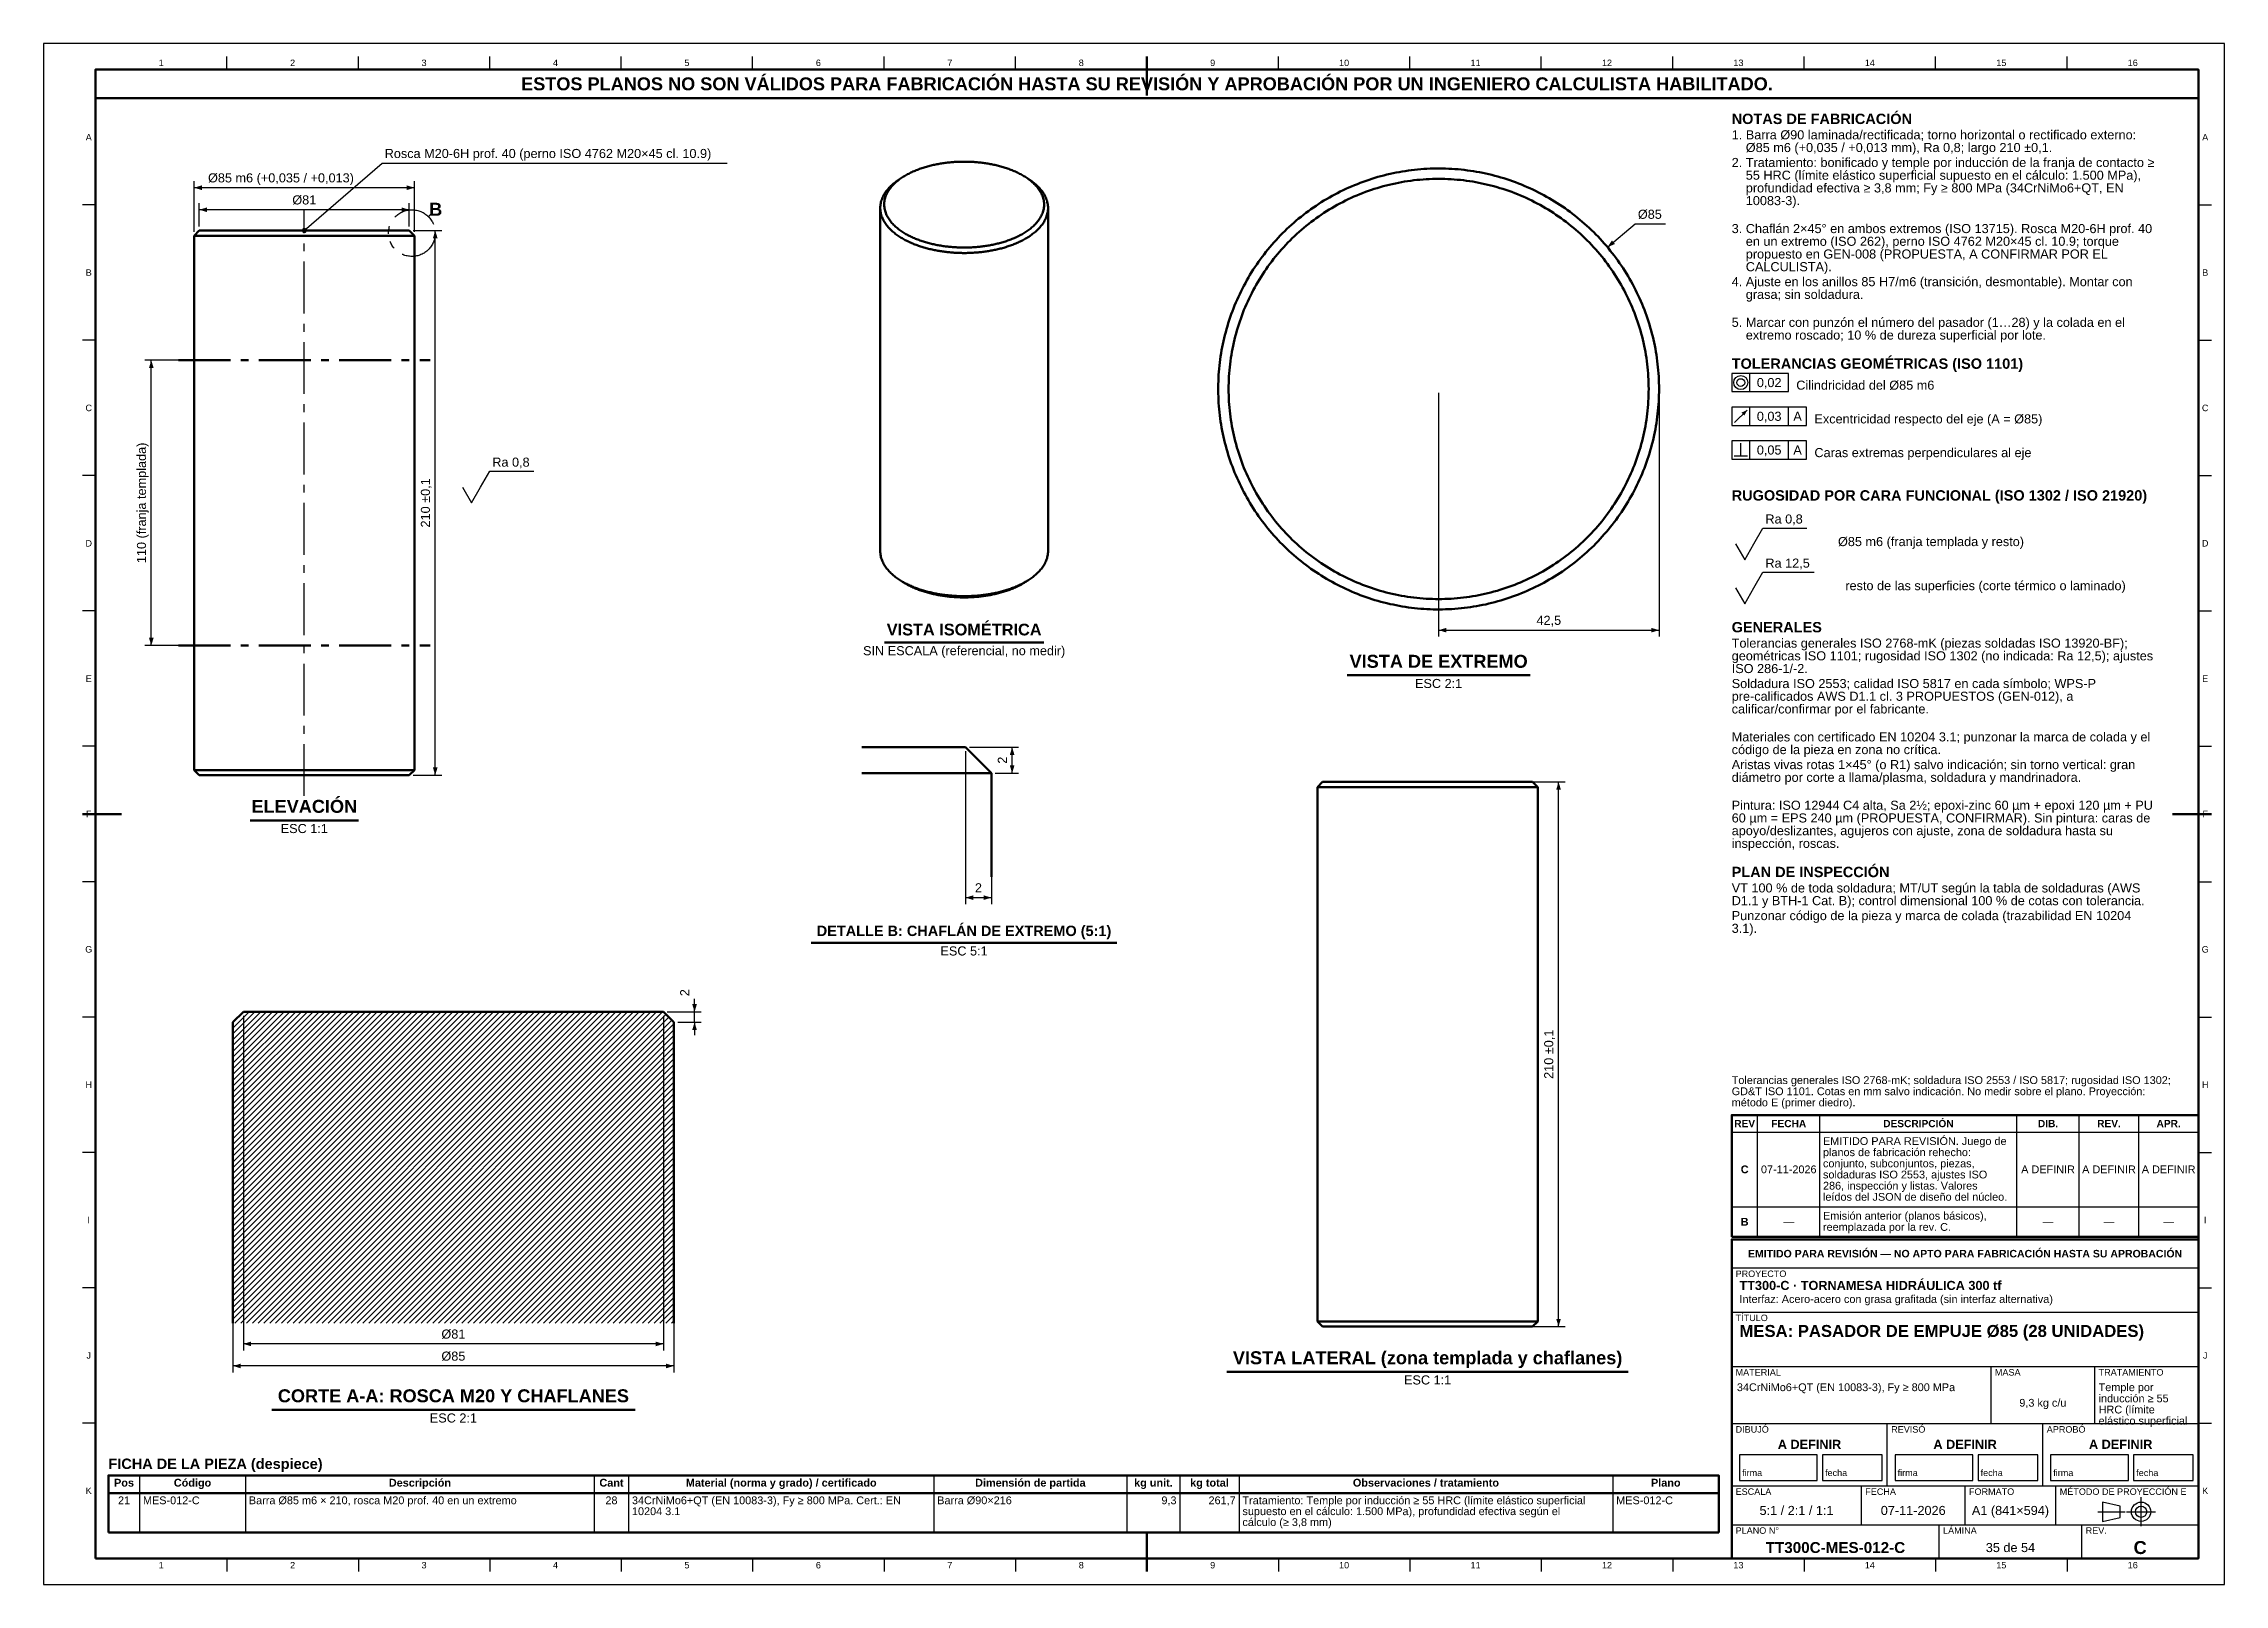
# Model space of a CAD drawing. Header units: millimetres. Extents: x 0 to 841, y 0 to 594.
import ezdxf
from ezdxf.enums import TextEntityAlignment as Align

# ---------------------------------------------------------------- set-up
doc = ezdxf.new("R2010")
doc.units = ezdxf.units.MM
doc.linetypes.add('EJE', pattern=[31, 20, -4, 3, -4])
doc.linetypes.add('FANTASMA', pattern=[35, 18, -4, 3, -3, 3, -4])
for name, color, linetype, lineweight in [('ACH', 7, 'CONTINUOUS', 13), ('COTA', 7, 'CONTINUOUS', 25), ('EJE', 7, 'EJE', 25), ('FANT', 7, 'FANTASMA', 25), ('FINA', 7, 'CONTINUOUS', 25), ('MARCO', 7, 'CONTINUOUS', 70), ('TRAT', 7, 'EJE', 50), ('TXT', 7, 'CONTINUOUS', 25), ('VIS', 7, 'CONTINUOUS', 50)]:
    doc.layers.add(name, color=color, linetype=linetype, lineweight=lineweight)
doc.styles.add('STD', font='LiberationSans-Regular.ttf')
doc.styles.add('STDB', font='LiberationSans-Bold.ttf')

msp = doc.modelspace()

# ---------------------------------------------------------------- texts
at = {"layer": 'TXT'}
for s, height, style, p in [('1', 2.5, 'STD', (45.34, 586.6)), ('2', 2.5, 'STD', (96.03, 586.6)), ('3', 2.5, 'STD', (146.72, 586.6)), ('ESTOS PLANOS NO SON VÁLIDOS PARA FABRICACIÓN HASTA SU REVISIÓN Y APROBACIÓN POR UN INGENIERO CALCULISTA HABILITADO.', 5, 'STDB', (425.5, 578.5)), ('4', 2.5, 'STD', (197.41, 586.6)), ('5', 2.5, 'STD', (248.09, 586.6)), ('6', 2.5, 'STD', (298.78, 586.6)), ('7', 2.5, 'STD', (349.47, 586.6)), ('8', 2.5, 'STD', (400.16, 586.6)), ('9', 2.5, 'STD', (450.84, 586.6)), ('10', 2.5, 'STD', (501.53, 586.6)), ('11', 2.5, 'STD', (552.22, 586.6)), ('12', 2.5, 'STD', (602.91, 586.6)), ('13', 2.5, 'STD', (653.59, 586.6)), ('14', 2.5, 'STD', (704.28, 586.6)), ('15', 2.5, 'STD', (754.97, 586.6)), ('16', 2.5, 'STD', (805.66, 586.6)), ('A', 2.5, 'STD', (17.4, 557.91)), ('A', 2.5, 'STD', (833.6, 557.91)), ('B', 5, 'STDB', (151.22, 530.14)), ('B', 2.5, 'STD', (17.4, 505.73)), ('B', 2.5, 'STD', (833.6, 505.73)), ('0,02', 3.5, 'STD', (665.45, 463.33)), ('C', 2.5, 'STD', (17.4, 453.55)), ('C', 2.5, 'STD', (833.6, 453.55)), ('0,03', 3.5, 'STD', (665.45, 450.33)), ('A', 3.5, 'STD', (676.4, 450.33)), ('0,05', 3.5, 'STD', (665.45, 437.33)), ('A', 3.5, 'STD', (676.4, 437.33)), ('D', 2.5, 'STD', (17.4, 401.36)), ('D', 2.5, 'STD', (833.6, 401.36)), ('E', 2.5, 'STD', (17.4, 349.18)), ('E', 2.5, 'STD', (833.6, 349.18)), ('F', 2.5, 'STD', (17.4, 297)), ('F', 2.5, 'STD', (833.6, 297)), ('G', 2.5, 'STD', (17.4, 244.82)), ('G', 2.5, 'STD', (833.6, 244.82)), ('H', 2.5, 'STD', (17.4, 192.64)), ('H', 2.5, 'STD', (833.6, 192.64)), ('REV', 2.8, 'STDB', (656, 177.65)), ('FECHA', 2.8, 'STDB', (673, 177.65)), ('DESCRIPCIÓN', 2.8, 'STDB', (723, 177.65)), ('DIB.', 2.8, 'STDB', (773, 177.65)), ('REV.', 2.8, 'STDB', (796.5, 177.65)), ('APR.', 2.8, 'STDB', (819.5, 177.65)), ('C', 3, 'STDB', (656, 160)), ('07-11-2026', 3, 'STD', (673, 160)), ('A DEFINIR', 3, 'STD', (773, 160)), ('A DEFINIR', 3, 'STD', (796.5, 160)), ('A DEFINIR', 3, 'STD', (819.5, 160)), ('I', 2.5, 'STD', (17.4, 140.45)), ('B', 3, 'STDB', (656, 139.8)), ('—', 3, 'STD', (673, 139.8)), ('—', 3, 'STD', (773, 139.8)), ('—', 3, 'STD', (796.5, 139.8)), ('—', 3, 'STD', (819.5, 139.8)), ('I', 2.5, 'STD', (833.6, 140.45)), ('EMITIDO PARA REVISIÓN — NO APTO PARA FABRICACIÓN HASTA SU APROBACIÓN', 2.9, 'STDB', (741, 127.5)), ('J', 2.5, 'STD', (17.4, 88.27)), ('J', 2.5, 'STD', (833.6, 88.27)), ('9,3 kg c/u', 3, 'STD', (771, 70)), ('A DEFINIR', 3.5, 'STDB', (681, 54)), ('A DEFINIR', 3.5, 'STDB', (741, 54)), ('A DEFINIR', 3.5, 'STDB', (801, 54)), ('K', 2.5, 'STD', (17.4, 36.09)), ('Pos', 3, 'STDB', (31.01, 39.2)), ('21', 3, 'STD', (31.01, 32.4)), ('Código', 3, 'STDB', (57.43, 39.2)), ('Descripción', 3, 'STDB', (145.12, 39.2)), ('Cant', 3, 'STDB', (218.99, 39.2)), ('28', 3, 'STD', (218.99, 32.4)), ('Material (norma y grado) / certificado', 3, 'STDB', (284.45, 39.2)), ('Dimensión de partida', 3, 'STDB', (380.54, 39.2)), ('kg unit.', 3, 'STDB', (427.99, 39.2)), ('kg total', 3, 'STDB', (449.61, 39.2)), ('Observaciones / tratamiento', 3, 'STDB', (533.09, 39.2)), ('Plano', 3, 'STDB', (625.58, 39.2)), ('K', 2.5, 'STD', (833.6, 36.09)), ('5:1 / 2:1 / 1:1', 3.5, 'STD', (676, 28.5)), ('07-11-2026', 3.5, 'STD', (721, 28.5)), ('A1 (841×594)', 3.5, 'STD', (758.5, 28.5)), ('1', 2.5, 'STD', (45.34, 7.4)), ('2', 2.5, 'STD', (96.03, 7.4)), ('3', 2.5, 'STD', (146.72, 7.4)), ('4', 2.5, 'STD', (197.41, 7.4)), ('5', 2.5, 'STD', (248.09, 7.4)), ('6', 2.5, 'STD', (298.78, 7.4)), ('7', 2.5, 'STD', (349.47, 7.4)), ('8', 2.5, 'STD', (400.16, 7.4)), ('9', 2.5, 'STD', (450.84, 7.4)), ('10', 2.5, 'STD', (501.53, 7.4)), ('11', 2.5, 'STD', (552.22, 7.4)), ('12', 2.5, 'STD', (602.91, 7.4)), ('13', 2.5, 'STD', (653.59, 7.4)), ('TT300C-MES-012-C', 4.2, 'STDB', (691, 14.2)), ('14', 2.5, 'STD', (704.28, 7.4)), ('35 de 54', 3.5, 'STD', (758.5, 14.2)), ('15', 2.5, 'STD', (754.97, 7.4)), ('16', 2.5, 'STD', (805.66, 7.4)), ('C', 5, 'STDB', (808.5, 14.2))]:
    msp.add_text(s, height=height, dxfattribs=dict(at, style=style)).set_placement(p, align=Align.MIDDLE_CENTER)
for s, height, style, p in [('NOTAS DE FABRICACIÓN', 4, 'STDB', (651, 567)), ('1. Barra Ø90 laminada/rectificada; torno horizontal o rectificado externo:', 3.5, 'STD', (651, 560.6)), ('    Ø85 m6 (+0,035 / +0,013 mm), Ra 0,8; largo 210 ±0,1.', 3.5, 'STD', (651, 555.7)), ('2. Tratamiento: bonificado y temple por inducción de la franja de contacto ≥', 3.5, 'STD', (651, 549.93)), ('    55 HRC (límite elástico superficial supuesto en el cálculo: 1.500 MPa),', 3.5, 'STD', (651, 545.03)), ('    profundidad efectiva ≥ 3,8 mm; Fy ≥ 800 MPa (34CrNiMo6+QT, EN', 3.5, 'STD', (651, 540.13)), ('    10083-3).', 3.5, 'STD', (651, 535.23)), ('3. Chaflán 2×45° en ambos extremos (ISO 13715). Rosca M20-6H prof. 40', 3.5, 'STD', (651, 524.45)), ('    en un extremo (ISO 262), perno ISO 4762 M20×45 cl. 10.9; torque', 3.5, 'STD', (651, 519.55)), ('    propuesto en GEN-008 (PROPUESTA, A CONFIRMAR POR EL', 3.5, 'STD', (651, 514.65)), ('    CALCULISTA).', 3.5, 'STD', (651, 509.75)), ('4. Ajuste en los anillos 85 H7/m6 (transición, desmontable). Montar con', 3.5, 'STD', (651, 503.98)), ('    grasa; sin soldadura.', 3.5, 'STD', (651, 499.08)), ('5. Marcar con punzón el número del pasador (1…28) y la colada en el', 3.5, 'STD', (651, 488.3)), ('    extremo roscado; 10 % de dureza superficial por lote.', 3.5, 'STD', (651, 483.4)), ('TOLERANCIAS GEOMÉTRICAS (ISO 1101)', 4, 'STDB', (651, 472.63)), ('RUGOSIDAD POR CARA FUNCIONAL (ISO 1302 / ISO 21920)', 4, 'STDB', (651, 421.83)), ('GENERALES', 4, 'STDB', (651, 371.03)), ('Tolerancias generales ISO 2768-mK (piezas soldadas ISO 13920-BF);', 3.5, 'STD', (651, 364.63)), ('geométricas ISO 1101; rugosidad ISO 1302 (no indicada: Ra 12,5); ajustes', 3.5, 'STD', (651, 359.73)), ('ISO 286-1/-2.', 3.5, 'STD', (651, 354.83)), ('Soldadura ISO 2553; calidad ISO 5817 en cada símbolo; WPS-P', 3.5, 'STD', (651, 349.05)), ('calificar/confirmar por el fabricante.', 3.5, 'STD', (651, 339.25)), ('pre-calificados AWS D1.1 cl. 3 PROPUESTOS (GEN-012), a', 3.5, 'STD', (651, 344.15)), ('Materiales con certificado EN 10204 3.1; punzonar la marca de colada y el', 3.5, 'STD', (651, 328.48)), ('código de la pieza en zona no crítica.', 3.5, 'STD', (651, 323.58)), ('Aristas vivas rotas 1×45° (o R1) salvo indicación; sin torno vertical: gran', 3.5, 'STD', (651, 317.8)), ('diámetro por corte a llama/plasma, soldadura y mandrinadora.', 3.5, 'STD', (651, 312.9)), ('60 µm = EPS 240 µm (PROPUESTA, CONFIRMAR). Sin pintura: caras de', 3.5, 'STD', (651, 297.23)), ('Pintura: ISO 12944 C4 alta, Sa 2½; epoxi-zinc 60 µm + epoxi 120 µm + PU', 3.5, 'STD', (651, 302.13)), ('apoyo/deslizantes, agujeros con ajuste, zona de soldadura hasta su', 3.5, 'STD', (651, 292.33)), ('inspección, roscas.', 3.5, 'STD', (651, 287.43)), ('PLAN DE INSPECCIÓN', 4, 'STDB', (651, 276.65)), ('VT 100 % de toda soldadura; MT/UT según la tabla de soldaduras (AWS', 3.5, 'STD', (651, 270.25)), ('D1.1 y BTH-1 Cat. B); control dimensional 100 % de cotas con tolerancia.', 3.5, 'STD', (651, 265.35)), ('3.1).', 3.5, 'STD', (651, 254.68)), ('Punzonar código de la pieza y marca de colada (trazabilidad EN 10204', 3.5, 'STD', (651, 259.58)), ('planos de fabricación rehecho:', 3, 'STD', (686.2, 168.1)), ('EMITIDO PARA REVISIÓN. Juego de', 3, 'STD', (686.2, 172.4)), ('conjunto, subconjuntos, piezas,', 3, 'STD', (686.2, 163.8)), ('soldaduras ISO 2553, ajustes ISO', 3, 'STD', (686.2, 159.5)), ('286, inspección y listas. Valores', 3, 'STD', (686.2, 155.2)), ('leídos del JSON de diseño del núcleo.', 3, 'STD', (686.2, 150.9)), ('Emisión anterior (planos básicos),', 3, 'STD', (686.2, 143.6)), ('reemplazada por la rev. C.', 3, 'STD', (686.2, 139.3)), ('PROYECTO', 2.5, 'STD', (652.5, 121)), ('TT300-C · TORNAMESA HIDRÁULICA 300 tf', 3.5, 'STDB', (654, 117)), ('Interfaz: Acero-acero con grasa grafitada (sin interfaz alternativa)', 3, 'STD', (654, 111.5)), ('TÍTULO', 2.5, 'STD', (652.5, 104)), ('MESA: PASADOR DE EMPUJE Ø85 (28 UNIDADES)', 4.6, 'STDB', (654, 100)), ('MATERIAL', 2.5, 'STD', (652.5, 83)), ('34CrNiMo6+QT (EN 10083-3), Fy ≥ 800 MPa', 3, 'STD', (653, 77.5)), ('MASA', 2.5, 'STD', (752.5, 83)), ('TRATAMIENTO', 2.5, 'STD', (792.5, 83)), ('Temple por', 3, 'STD', (792.5, 77.5)), ('inducción ≥ 55', 3, 'STD', (792.5, 73.2)), ('HRC (límite', 3, 'STD', (792.5, 68.9)), ('DIBUJÓ', 2.5, 'STD', (652.5, 61)), ('REVISÓ', 2.5, 'STD', (712.5, 61)), ('APROBÓ', 2.5, 'STD', (772.5, 61)), ('elástico superficial', 3, 'STD', (792.5, 64.6)), ('FICHA DE LA PIEZA (despiece)', 4, 'STDB', (25, 48.5)), ('ESCALA', 2.5, 'STD', (652.5, 37)), ('FECHA', 2.5, 'STD', (702.5, 37)), ('FORMATO', 2.5, 'STD', (742.5, 37)), ('MÉTODO DE PROYECCIÓN E', 2.5, 'STD', (777.5, 37)), ('PLANO N°', 2.5, 'STD', (652.5, 22)), ('LÁMINA', 2.5, 'STD', (732.5, 22)), ('REV.', 2.5, 'STD', (787.5, 22))]:
    msp.add_text(s, height=height, dxfattribs=dict(at, style=style)).set_placement(p, align=Align.TOP_LEFT)
at = {"layer": 'TXT', "style": 'STD'}
for s, height, p in [('Rosca M20-6H prof. 40 (perno ISO 4762 M20×45 cl. 10.9)', 3.5, (131.53, 548.85)), ('Ø85', 3.5, (614.82, 525.41)), ('Ra 0,8', 3.5, (173.03, 429.85)), ('Ra 0,8', 3.5, (664, 407.93)), ('Ra 12,5', 3.5, (664, 390.93)), ('Tolerancias generales ISO 2768-mK; soldadura ISO 2553 / ISO 5817; rugosidad ISO 1302;', 3, (651, 192)), ('GD&T ISO 1101. Cotas en mm salvo indicación. No medir sobre el plano. Proyección:', 3, (651, 187.7)), ('método E (primer diedro).', 3, (651, 183.4)), ('firma', 2.5, (655, 41)), ('fecha', 2.5, (687, 41)), ('firma', 2.5, (715, 41)), ('fecha', 2.5, (747, 41)), ('firma', 2.5, (775, 41)), ('fecha', 2.5, (807, 41))]:
    msp.add_text(s, height=height, dxfattribs=at).set_placement(p, align=Align.BOTTOM_LEFT)
for s, rotation, p in [('Ø85 m6 (+0,035 / +0,013)', 360, (91.53, 539.45)), ('Ø81', 360, (100.53, 530.95)), ('110 (franja templada)', 90, (40.53, 416.95)), ('210 ±0,1', 90, (150.03, 416.95)), ('2', 90, (372.51, 317.75)), ('2', 90, (250.03, 228.11)), ('210 ±0,1', 90, (583.23, 204.37)), ('Ø81', 360, (158.03, 93.7)), ('Ø85', 360, (158.03, 85.2))]:
    msp.add_text(s, height=3.5, rotation=rotation, dxfattribs=at).set_placement(p, align=Align.BOTTOM_CENTER)
for s, height, p in [('Cilindricidad del Ø85 m6', 3.5, (675.9, 462.33)), ('Excentricidad respecto del eje (A = Ø85)', 3.5, (682.9, 449.33)), ('Caras extremas perpendiculares al eje', 3.5, (682.9, 436.33)), ('Ø85 m6 (franja templada y resto)', 3.5, (691.99, 402.03)), ('resto de las superficies (corte térmico o laminado)', 3.5, (694.82, 385.03)), ('MES-012-C', 3, (38.31, 32.4)), ('Barra Ø85 m6 × 210, rosca M20 prof. 40 en un extremo', 3, (79.15, 32.4)), ('34CrNiMo6+QT (EN 10083-3), Fy ≥ 800 MPa. Cert.: EN', 3, (226.89, 32.4)), ('Barra Ø90×216', 3, (344.61, 32.4)), ('Tratamiento: Temple por inducción ≥ 55 HRC (límite elástico superficial', 3, (462.32, 32.4)), ('MES-012-C', 3, (606.46, 32.4)), ('10204 3.1', 3, (226.89, 28.2)), ('supuesto en el cálculo: 1.500 MPa), profundidad efectiva según el', 3, (462.32, 28.2)), ('cálculo (≥ 3,8 mm)', 3, (462.32, 24))]:
    msp.add_text(s, height=height, dxfattribs=at).set_placement(p, align=Align.MIDDLE_LEFT)
at = {"layer": 'TXT'}
for s, height, style, p in [('VISTA ISOMÉTRICA', 4.5, 'STDB', (355, 364.51)), ('42,5', 3.5, 'STD', (580.48, 368.87)), ('VISTA DE EXTREMO', 5, 'STDB', (537.98, 351.87)), ('ELEVACIÓN', 5, 'STDB', (100.53, 295.95)), ('2', 3.5, 'STD', (360.51, 265.75)), ('DETALLE B: CHAFLÁN DE EXTREMO (5:1)', 4, 'STDB', (354.95, 248.75)), ('VISTA LATERAL (zona templada y chaflanes)', 5, 'STDB', (533.73, 83.37)), ('CORTE A-A: ROSCA M20 Y CHAFLANES', 5, 'STDB', (158.03, 68.7))]:
    msp.add_text(s, height=height, dxfattribs=dict(at, style=style)).set_placement(p, align=Align.BOTTOM_CENTER)
at = {"layer": 'TXT', "style": 'STD'}
for s, p in [('SIN ESCALA (referencial, no medir)', (355, 361.71)), ('ESC 2:1', (537.98, 349.07)), ('ESC 1:1', (100.53, 293.15)), ('ESC 5:1', (354.95, 245.95)), ('ESC 1:1', (533.73, 80.57)), ('ESC 2:1', (158.03, 65.9))]:
    msp.add_text(s, height=3.5, dxfattribs=at).set_placement(p, align=Align.TOP_CENTER)
for s, p in [('9,3', (436.9, 32.4)), ('261,7', (459.72, 32.4))]:
    msp.add_text(s, height=3, dxfattribs=at).set_placement(p, align=Align.MIDDLE_RIGHT)

# ---------------------------------------------------------------- hatches: boundary and pattern name
at = {"layer": 'ACH'}
h = msp.add_hatch(color=7, dxfattribs=at)
h.dxf.hatch_style = 1
h.paths.add_polyline_path([(101.33, 521.95), (101.1, 522.51), (100.53, 522.75), (99.96, 522.51), (99.73, 521.95), (99.96, 521.38), (100.53, 521.15), (101.1, 521.38)])
h = msp.add_hatch(dxfattribs=at)
h.set_pattern_fill('ANSI31', scale=0.5)
h.paths.add_polyline_path([(243.03, 100.7), (73.03, 100.7), (73.03, 216.7), (77.03, 220.7), (239.03, 220.7), (243.03, 216.7)])

# ---------------------------------------------------------------- linework, layer by layer
at = {"layer": 'COTA'}
for p, q in [((100.53, 521.95), (130.53, 547.95)), ((130.53, 547.95), (263.6, 547.95)), ((58.03, 521.45), (58.03, 540.95)), ((143.03, 538.45), (58.03, 538.45)), ((143.03, 521.45), (143.03, 540.95)), ((60.03, 523.45), (60.03, 532.45)), ((141.03, 529.95), (60.03, 529.95)), ((141.03, 523.45), (141.03, 532.45)), ((142.53, 521.95), (153.53, 521.95)), ((151.03, 311.95), (151.03, 521.95)), ((603.09, 515.51), (613.82, 524.51)), ((613.82, 524.51), (625.43, 524.51)), ((56.53, 471.95), (39.03, 471.95)), ((41.53, 361.95), (41.53, 471.95)), ((658, 459.83), (658, 466.83)), ((537.98, 459.37), (537.98, 365.37)), ((622.98, 459.37), (622.98, 365.37)), ((652.1, 447.93), (656.9, 452.73)), ((658, 446.83), (658, 453.83)), ((672.9, 446.83), (672.9, 453.83)), ((654.5, 435.13), (654.5, 439.93)), ((658, 433.83), (658, 440.83)), ((672.9, 433.83), (672.9, 440.83)), ((651.9, 435.13), (657.1, 435.13)), ((56.53, 361.95), (39.03, 361.95)), ((537.98, 367.87), (622.98, 367.87)), ((355.51, 321.25), (355.51, 262.25)), ((357.01, 322.75), (376.01, 322.75)), ((373.51, 312.75), (373.51, 322.75)), ((142.53, 311.95), (153.53, 311.95)), ((365.51, 311.25), (365.51, 262.25)), ((367.01, 312.75), (376.01, 312.75)), ((535.23, 309.37), (586.73, 309.37)), ((584.23, 99.37), (584.23, 309.37)), ((355.51, 264.75), (365.51, 264.75)), ((77.03, 219.2), (77.03, 90.2)), ((239.03, 219.2), (239.03, 90.2)), ((240.53, 220.7), (253.53, 220.7)), ((251.03, 220.7), (251.03, 225.7)), ((251.03, 216.7), (251.03, 220.7)), ((73.03, 215.2), (73.03, 81.7)), ((243.03, 215.2), (243.03, 81.7)), ((244.53, 216.7), (253.53, 216.7)), ((251.03, 216.7), (251.03, 211.7)), ((239.03, 92.7), (77.03, 92.7)), ((535.23, 99.37), (586.73, 99.37)), ((243.03, 84.2), (73.03, 84.2))]:
    msp.add_line(p, q, dxfattribs=at)
for points in [[(651, 459.83), (672.9, 459.83), (672.9, 466.83), (651, 466.83)], [(651, 446.83), (679.9, 446.83), (679.9, 453.83), (651, 453.83)], [(651, 433.83), (679.9, 433.83), (679.9, 440.83), (651, 440.83)]]:
    msp.add_lwpolyline(points, close=True, dxfattribs=at)
for points in [[(168.53, 423.05), (172.03, 429.15), (189.02, 429.15)], [(161.53, 423.05), (165.03, 416.95), (168.53, 423.05)], [(659.5, 401.13), (663, 407.23), (679.99, 407.23)], [(652.5, 401.13), (656, 395.03), (659.5, 401.13)], [(659.5, 384.13), (663, 390.23), (682.82, 390.23)], [(652.5, 384.13), (656, 378.03), (659.5, 384.13)]]:
    msp.add_lwpolyline(points, dxfattribs=at)
for centre, radius in [((100.53, 521.95), 0.8), ((654.5, 463.33), 2.7), ((654.5, 463.33), 1.5)]:
    msp.add_circle(centre, radius, dxfattribs=at)
for points in [[(58.03, 538.45), (61.03, 537.55), (61.03, 539.35)], [(143.03, 538.45), (140.03, 539.35), (140.03, 537.55)], [(60.03, 529.95), (63.03, 529.05), (63.03, 530.85)], [(141.03, 529.95), (138.03, 530.85), (138.03, 529.05)], [(151.03, 521.95), (150.13, 518.95), (151.93, 518.95)], [(603.09, 515.51), (605.97, 516.75), (604.81, 518.13)], [(41.53, 471.95), (40.63, 468.95), (42.43, 468.95)], [(656.9, 452.73), (654.78, 451.74), (655.91, 450.6)], [(41.53, 361.95), (42.43, 364.95), (40.63, 364.95)], [(537.98, 367.87), (540.98, 366.97), (540.98, 368.77)], [(622.98, 367.87), (619.98, 368.77), (619.98, 366.97)], [(373.51, 322.75), (372.61, 319.75), (374.41, 319.75)], [(151.03, 311.95), (151.93, 314.95), (150.13, 314.95)], [(373.51, 312.75), (374.41, 315.75), (372.61, 315.75)], [(584.23, 309.37), (583.33, 306.37), (585.13, 306.37)], [(355.51, 264.75), (358.51, 263.85), (358.51, 265.65)], [(365.51, 264.75), (362.51, 265.65), (362.51, 263.85)], [(251.03, 220.7), (251.93, 223.7), (250.13, 223.7)], [(251.03, 216.7), (250.13, 213.7), (251.93, 213.7)], [(584.23, 99.37), (585.13, 102.37), (583.33, 102.37)], [(77.03, 92.7), (80.03, 91.8), (80.03, 93.6)], [(239.03, 92.7), (236.03, 93.6), (236.03, 91.8)], [(73.03, 84.2), (76.03, 83.3), (76.03, 85.1)], [(243.03, 84.2), (240.03, 85.1), (240.03, 83.3)]]:
    msp.add_solid(points, dxfattribs=at)
at = {"layer": 'EJE'}
for p, q in [((100.53, 303.95), (100.53, 529.95)), ((792.14, 28), (802.68, 28)), ((803.3, 28), (814.46, 28)), ((808.88, 22.42), (808.88, 33.58))]:
    msp.add_line(p, q, dxfattribs=at)
at = {"layer": 'FANT'}
msp.add_line((148.39, 527.31), (149.22, 528.14), dxfattribs=at)
msp.add_circle((142.03, 520.95), 9, dxfattribs=at)
at = {"layer": 'FINA'}
for p, q in [((70.69, 584), (70.69, 589)), ((121.38, 584), (121.38, 589)), ((172.06, 584), (172.06, 589)), ((222.75, 584), (222.75, 589)), ((273.44, 584), (273.44, 589)), ((324.12, 584), (324.12, 589)), ((374.81, 584), (374.81, 589)), ((425.5, 584), (425.5, 589)), ((476.19, 584), (476.19, 589)), ((526.88, 584), (526.88, 589)), ((577.56, 584), (577.56, 589)), ((628.25, 584), (628.25, 589)), ((678.94, 584), (678.94, 589)), ((729.62, 584), (729.62, 589)), ((780.31, 584), (780.31, 589)), ((20, 531.82), (15, 531.82)), ((831, 531.82), (836, 531.82)), ((20, 479.64), (15, 479.64)), ((831, 479.64), (836, 479.64)), ((20, 427.45), (15, 427.45)), ((831, 427.45), (836, 427.45)), ((20, 375.27), (15, 375.27)), ((831, 375.27), (836, 375.27)), ((20, 323.09), (15, 323.09)), ((831, 323.09), (836, 323.09)), ((20, 270.91), (15, 270.91)), ((831, 270.91), (836, 270.91)), ((20, 218.73), (15, 218.73)), ((831, 218.73), (836, 218.73)), ((661, 134), (661, 180.9)), ((685, 134), (685, 180.9)), ((761, 134), (761, 180.9)), ((785, 134), (785, 180.9)), ((808, 134), (808, 180.9)), ((651, 174.4), (831, 174.4)), ((20, 166.55), (15, 166.55)), ((831, 166.55), (836, 166.55)), ((651, 145.6), (831, 145.6)), ((651, 134), (831, 134)), ((651, 133), (831, 133)), ((651, 122), (831, 122)), ((20, 114.36), (15, 114.36)), ((831, 114.36), (836, 114.36)), ((651, 105), (831, 105)), ((651, 84), (831, 84)), ((751, 62), (751, 84)), ((791, 62), (791, 84)), ((20, 62.18), (15, 62.18)), ((651, 62), (831, 62)), ((711, 38), (711, 62)), ((771, 38), (771, 62)), ((831, 62.18), (836, 62.18)), ((25, 35.2), (646, 35.2)), ((37.01, 42), (37.01, 20)), ((77.85, 42), (77.85, 20)), ((212.38, 42), (212.38, 20)), ((225.59, 42), (225.59, 20)), ((343.31, 42), (343.31, 20)), ((417.78, 42), (417.78, 20)), ((438.2, 42), (438.2, 20)), ((461.02, 42), (461.02, 20)), ((605.16, 42), (605.16, 20)), ((651, 38), (831, 38)), ((701, 23), (701, 38)), ((741, 23), (741, 38)), ((776, 23), (776, 38)), ((651, 23), (831, 23)), ((731, 10), (731, 23)), ((786, 10), (786, 23)), ((70.69, 10), (70.69, 5)), ((121.38, 10), (121.38, 5)), ((172.06, 10), (172.06, 5)), ((222.75, 10), (222.75, 5)), ((273.44, 10), (273.44, 5)), ((324.12, 10), (324.12, 5)), ((374.81, 10), (374.81, 5)), ((425.5, 10), (425.5, 5)), ((476.19, 10), (476.19, 5)), ((526.88, 10), (526.88, 5)), ((577.56, 10), (577.56, 5)), ((628.25, 10), (628.25, 5)), ((678.94, 10), (678.94, 5)), ((729.62, 10), (729.62, 5)), ((780.31, 10), (780.31, 5))]:
    msp.add_line(p, q, dxfattribs=at)
for points in [[(0, 0), (841, 0), (841, 594), (0, 594)], [(654, 40), (684, 40), (684, 50), (654, 50)], [(686, 40), (709, 40), (709, 50), (686, 50)], [(714, 40), (744, 40), (744, 50), (714, 50)], [(746, 40), (769, 40), (769, 50), (746, 50)], [(774, 40), (804, 40), (804, 50), (774, 50)], [(806, 40), (829, 40), (829, 50), (806, 50)], [(794, 24.28), (800.82, 25.83), (800.82, 30.17), (794, 31.72)]]:
    msp.add_lwpolyline(points, close=True, dxfattribs=at)
for radius in [3.72, 2.17]:
    msp.add_circle((808.88, 28), radius, dxfattribs=at)
at = {"layer": 'MARCO'}
for p, q in [((425.5, 589), (425.5, 574)), ((15, 297), (30, 297)), ((836, 297), (821, 297)), ((425.5, 5), (425.5, 20))]:
    msp.add_line(p, q, dxfattribs=at)
for points in [[(20, 10), (831, 10), (831, 584), (20, 584)], [(20, 573), (831, 573), (831, 584), (20, 584)], [(651, 134), (831, 134), (831, 180.9), (651, 180.9)], [(651, 10), (831, 10), (831, 133), (651, 133)]]:
    msp.add_lwpolyline(points, close=True, dxfattribs=at)
at = {"layer": 'TRAT'}
for p, q in [((52.03, 471.95), (149.03, 471.95)), ((52.03, 361.95), (149.03, 361.95))]:
    msp.add_line(p, q, dxfattribs=at)
at = {"layer": 'VIS'}
for p, q in [((324.29, 363.11), (385.71, 363.11)), ((502.65, 350.47), (573.31, 350.47)), ((79.6, 294.55), (121.46, 294.55)), ((296.06, 247.35), (413.85, 247.35)), ((456.33, 81.97), (611.13, 81.97)), ((87.97, 67.3), (228.09, 67.3)), ((25, 42), (25, 20)), ((646, 42), (646, 20)), ((25, 20), (646, 20))]:
    msp.add_line(p, q, dxfattribs=at)
for points in [[(378.78, 542.47), (378.39, 542.72), (378, 542.96), (377.61, 543.19), (377.21, 543.42), (376.8, 543.64), (376.39, 543.85), (375.98, 544.06), (375.57, 544.26), (375.15, 544.46), (374.74, 544.65), (374.31, 544.84), (373.89, 545.02), (373.46, 545.19), (373.04, 545.36), (372.61, 545.52), (372.17, 545.68), (371.74, 545.83), (371.31, 545.98), (370.87, 546.13), (370.43, 546.27), (369.99, 546.4), (369.55, 546.53), (369.1, 546.65), (368.66, 546.77), (368.21, 546.89), (367.77, 547), (367.32, 547.11), (366.87, 547.21), (366.42, 547.31), (365.97, 547.4), (365.52, 547.49), (365.07, 547.58), (364.62, 547.66), (364.16, 547.74), (363.71, 547.81), (363.25, 547.88), (362.8, 547.95), (362.34, 548.01), (361.89, 548.07), (361.43, 548.12), (360.97, 548.17), (360.51, 548.22), (360.06, 548.26), (359.6, 548.3), (359.14, 548.34), (358.68, 548.37), (358.22, 548.4), (357.76, 548.42), (357.3, 548.44), (356.84, 548.46), (356.38, 548.47), (355.92, 548.48), (355.46, 548.49), (355, 548.49), (354.54, 548.49), (354.08, 548.48), (353.62, 548.47), (353.16, 548.46), (352.7, 548.44), (352.24, 548.42), (351.78, 548.4), (351.32, 548.37), (350.86, 548.34), (350.4, 548.3), (349.94, 548.26), (349.49, 548.22), (349.03, 548.17), (348.57, 548.12), (348.11, 548.07), (347.66, 548.01), (347.2, 547.95), (346.75, 547.88), (346.29, 547.81), (345.84, 547.74), (345.38, 547.66), (344.93, 547.58), (344.48, 547.49), (344.03, 547.4), (343.58, 547.31), (343.13, 547.21), (342.68, 547.11), (342.23, 547), (341.79, 546.89), (341.34, 546.77), (340.9, 546.65), (340.45, 546.53), (340.01, 546.4), (339.57, 546.27), (339.13, 546.13), (338.69, 545.98), (338.26, 545.83), (337.83, 545.68), (337.39, 545.52), (336.96, 545.36), (336.53, 545.19), (336.11, 545.02), (335.69, 544.84), (335.26, 544.65), (334.85, 544.46), (334.43, 544.26), (334.02, 544.06), (333.61, 543.85), (333.2, 543.64), (332.79, 543.42), (332.39, 543.19), (332, 542.96), (331.61, 542.72), (331.22, 542.47)], [(330.04, 541.7), (329.66, 541.45), (329.28, 541.19), (328.9, 540.92), (328.53, 540.64), (328.17, 540.36), (327.81, 540.06), (327.46, 539.76), (327.11, 539.46), (326.78, 539.14), (326.45, 538.82), (326.12, 538.48), (325.81, 538.14), (325.51, 537.79), (325.22, 537.44), (324.94, 537.07), (324.67, 536.69), (324.41, 536.31), (324.17, 535.91), (323.94, 535.51), (323.73, 535.1), (323.53, 534.68), (323.35, 534.26), (323.19, 533.82), (323.05, 533.38), (322.93, 532.94), (322.83, 532.49), (322.75, 532.03), (322.69, 531.57), (322.66, 531.11), (322.65, 530.65)], [(331.22, 542.47), (330.84, 542.22), (330.46, 541.95), (330.09, 541.69), (329.72, 541.41), (329.36, 541.13), (329.01, 540.84), (328.66, 540.54), (328.32, 540.23), (327.99, 539.91), (327.66, 539.59), (327.35, 539.25), (327.04, 538.91), (326.75, 538.56), (326.46, 538.2), (326.19, 537.83), (325.93, 537.45), (325.69, 537.07), (325.46, 536.67), (325.24, 536.26), (325.04, 535.85), (324.86, 535.43), (324.7, 535), (324.56, 534.56), (324.44, 534.12), (324.34, 533.67), (324.26, 533.22), (324.21, 532.77), (324.18, 532.31), (324.17, 531.85), (324.19, 531.39), (324.23, 530.94), (324.29, 530.48), (324.37, 530.03), (324.48, 529.59), (324.61, 529.15), (324.76, 528.71), (324.93, 528.29), (325.11, 527.87), (325.32, 527.46), (325.54, 527.05), (325.78, 526.66), (326.03, 526.28), (326.29, 525.9), (326.57, 525.54), (326.85, 525.18), (327.15, 524.83), (327.46, 524.49), (327.78, 524.16), (328.11, 523.84), (328.44, 523.53), (328.78, 523.22), (329.13, 522.93), (329.49, 522.64), (329.85, 522.36), (330.22, 522.08), (330.6, 521.82), (330.97, 521.56), (331.36, 521.31), (331.75, 521.07), (332.14, 520.83), (332.53, 520.6), (332.93, 520.37), (333.34, 520.16), (333.74, 519.94), (334.15, 519.74), (334.57, 519.54), (334.98, 519.34), (335.4, 519.16), (335.82, 518.97), (336.24, 518.8), (336.67, 518.62), (337.1, 518.46), (337.53, 518.3), (337.96, 518.14), (338.39, 517.99), (338.82, 517.84), (339.26, 517.7), (339.7, 517.56), (340.14, 517.43), (340.58, 517.3), (341.02, 517.18), (341.46, 517.06), (341.91, 516.95), (342.35, 516.84), (342.8, 516.73), (343.25, 516.63), (343.69, 516.53), (344.14, 516.44), (344.59, 516.35), (345.04, 516.27), (345.49, 516.19), (345.95, 516.11), (346.4, 516.04), (346.85, 515.97), (347.31, 515.91), (347.76, 515.84), (348.22, 515.79), (348.67, 515.73), (349.13, 515.68), (349.58, 515.64), (350.04, 515.6), (350.5, 515.56), (350.95, 515.52), (351.41, 515.49), (351.87, 515.47), (352.33, 515.44), (352.79, 515.42), (353.24, 515.41), (353.7, 515.4), (354.16, 515.39), (354.62, 515.38), (355.08, 515.38), (355.54, 515.38), (356, 515.39), (356.45, 515.4), (356.91, 515.41), (357.37, 515.43), (357.83, 515.45), (358.29, 515.48), (358.74, 515.5), (359.2, 515.54), (359.66, 515.57), (360.12, 515.61), (360.57, 515.65), (361.03, 515.7), (361.48, 515.75), (361.94, 515.81), (362.39, 515.86), (362.85, 515.93), (363.3, 515.99), (363.76, 516.06), (364.21, 516.14), (364.66, 516.22), (365.11, 516.3), (365.56, 516.38), (366.01, 516.47), (366.46, 516.57), (366.91, 516.67), (367.35, 516.77), (367.8, 516.88), (368.25, 516.99), (368.69, 517.1), (369.13, 517.22), (369.57, 517.35), (370.01, 517.48), (370.45, 517.61), (370.89, 517.75), (371.32, 517.89), (371.76, 518.04), (372.19, 518.19), (372.62, 518.35), (373.05, 518.51), (373.48, 518.68), (373.9, 518.86), (374.32, 519.04), (374.74, 519.22), (375.16, 519.41), (375.57, 519.61), (375.99, 519.81), (376.4, 520.02), (376.8, 520.23)], [(331.22, 542.47), (330.04, 541.7)], [(376.8, 520.23), (377.21, 520.45), (377.61, 520.68), (378.01, 520.92), (378.4, 521.16), (378.79, 521.41), (379.18, 521.67), (379.56, 521.93), (379.94, 522.2), (380.31, 522.48), (380.67, 522.77), (381.03, 523.06), (381.38, 523.37), (381.72, 523.68), (382.06, 524), (382.38, 524.33), (382.7, 524.67), (383.01, 525.01), (383.3, 525.37), (383.59, 525.73), (383.86, 526.11), (384.12, 526.49), (384.36, 526.89), (384.59, 527.29), (384.81, 527.7), (385, 528.12), (385.18, 528.55), (385.34, 528.98), (385.48, 529.43), (385.59, 529.88), (385.69, 530.33), (385.76, 530.79), (385.8, 531.25), (385.83, 531.71), (385.83, 532.17), (385.8, 532.64), (385.75, 533.1), (385.68, 533.56), (385.59, 534.01), (385.47, 534.46), (385.33, 534.9), (385.17, 535.33), (385, 535.76), (384.8, 536.18), (384.58, 536.59), (384.35, 537), (384.11, 537.39), (383.85, 537.77), (383.58, 538.15), (383.29, 538.51), (383, 538.87), (382.69, 539.22), (382.37, 539.55), (382.04, 539.88), (381.71, 540.2), (381.37, 540.51), (381.02, 540.82), (380.66, 541.11), (380.29, 541.4), (379.92, 541.68), (379.55, 541.95), (379.17, 542.21), (378.78, 542.47)], [(378.78, 542.47), (379.96, 541.7)], [(387.35, 530.65), (387.34, 531.11), (387.31, 531.57), (387.25, 532.03), (387.17, 532.49), (387.07, 532.94), (386.95, 533.38), (386.81, 533.82), (386.65, 534.26), (386.47, 534.68), (386.27, 535.1), (386.06, 535.51), (385.83, 535.91), (385.59, 536.31), (385.33, 536.69), (385.06, 537.07), (384.78, 537.44), (384.49, 537.79), (384.19, 538.14), (383.88, 538.48), (383.55, 538.82), (383.22, 539.14), (382.89, 539.46), (382.54, 539.76), (382.19, 540.06), (381.83, 540.36), (381.47, 540.64), (381.1, 540.92), (380.72, 541.19), (380.34, 541.45), (379.96, 541.7)], [(622.98, 460.87), (622.97, 462.07), (622.95, 463.27), (622.9, 464.47), (622.84, 465.67), (622.77, 466.87), (622.68, 468.06), (622.57, 469.26), (622.44, 470.45), (622.29, 471.64), (622.13, 472.83), (621.96, 474.02), (621.76, 475.2), (621.55, 476.39), (621.32, 477.56), (621.08, 478.74), (620.82, 479.91), (620.54, 481.08), (620.25, 482.24), (619.94, 483.4), (619.61, 484.56), (619.27, 485.71), (618.91, 486.85), (618.54, 487.99), (618.15, 489.13), (617.74, 490.26), (617.32, 491.38), (616.88, 492.5), (616.42, 493.61), (615.95, 494.71), (615.47, 495.81), (614.97, 496.9), (614.45, 497.98), (613.92, 499.06), (613.37, 500.13), (612.81, 501.19), (612.23, 502.24), (611.64, 503.28), (611.04, 504.32), (610.42, 505.35), (609.78, 506.37), (609.13, 507.37), (608.47, 508.37), (607.79, 509.36), (607.1, 510.35), (606.39, 511.32), (605.67, 512.28), (604.94, 513.23), (604.19, 514.17), (603.44, 515.1), (602.66, 516.02), (601.88, 516.92), (601.08, 517.82), (600.27, 518.71), (599.45, 519.58), (598.61, 520.44), (597.77, 521.29), (596.91, 522.13), (596.04, 522.96), (595.15, 523.77), (594.26, 524.57), (593.35, 525.36), (592.44, 526.13), (591.51, 526.9), (590.57, 527.65), (589.63, 528.38), (588.67, 529.1), (587.7, 529.81), (586.72, 530.51), (585.73, 531.19), (584.73, 531.86), (583.73, 532.51), (582.71, 533.15), (581.69, 533.77), (580.65, 534.38), (579.61, 534.98), (578.56, 535.56), (577.5, 536.12), (576.44, 536.67), (575.36, 537.21), (574.28, 537.73), (573.19, 538.23), (572.1, 538.72), (570.99, 539.2), (569.88, 539.66), (568.77, 540.1), (567.65, 540.53), (566.52, 540.94), (565.39, 541.33), (564.25, 541.71), (563.1, 542.07), (561.95, 542.42), (560.8, 542.75), (559.64, 543.06), (558.48, 543.36), (557.31, 543.64), (556.14, 543.91), (554.97, 544.16), (553.79, 544.39), (552.61, 544.6), (551.43, 544.8), (550.24, 544.98), (549.05, 545.15), (547.86, 545.29), (546.67, 545.43), (545.47, 545.54), (544.28, 545.64), (543.08, 545.72), (541.88, 545.78), (540.68, 545.83), (539.48, 545.86), (538.28, 545.87), (537.08, 545.87), (535.88, 545.84), (534.68, 545.81), (533.48, 545.75), (532.28, 545.68), (531.09, 545.59), (529.89, 545.48), (528.7, 545.36), (527.51, 545.22), (526.32, 545.07), (525.13, 544.89), (523.94, 544.7), (522.76, 544.5), (521.58, 544.27), (520.41, 544.03), (519.23, 543.78), (518.06, 543.5), (516.9, 543.21), (515.74, 542.91), (514.58, 542.59), (513.43, 542.25), (512.28, 541.89), (511.14, 541.52), (510.01, 541.14), (508.88, 540.73), (507.75, 540.31), (506.63, 539.88), (505.52, 539.43), (504.42, 538.96), (503.32, 538.48), (502.22, 537.98), (501.14, 537.47), (500.06, 536.94), (498.99, 536.4), (497.93, 535.84), (496.87, 535.27), (495.83, 534.68), (494.79, 534.08), (493.76, 533.46), (492.74, 532.83), (491.73, 532.18), (490.73, 531.52), (489.73, 530.85), (488.75, 530.16), (487.78, 529.46), (486.81, 528.74), (485.86, 528.02), (484.92, 527.27), (483.98, 526.52), (483.06, 525.75), (482.15, 524.97), (481.25, 524.17), (480.36, 523.36), (479.49, 522.54), (478.62, 521.71), (477.77, 520.87), (476.93, 520.01), (476.1, 519.14), (475.28, 518.26), (474.48, 517.37), (473.69, 516.47), (472.91, 515.56), (472.14, 514.63), (471.39, 513.7), (470.65, 512.75), (469.93, 511.8), (469.21, 510.83), (468.52, 509.86), (467.83, 508.87), (467.16, 507.88), (466.5, 506.87), (465.86, 505.86), (465.23, 504.83), (464.62, 503.8), (464.02, 502.76), (463.44, 501.71), (462.87, 500.66), (462.31, 499.59), (461.77, 498.52), (461.25, 497.44), (460.74, 496.35), (460.25, 495.26), (459.77, 494.16), (459.31, 493.05), (458.86, 491.94), (458.43, 490.82), (458.02, 489.69), (457.62, 488.56), (457.23, 487.42), (456.87, 486.28), (456.52, 485.13), (456.18, 483.98), (455.86, 482.82), (455.56, 481.66), (455.28, 480.49), (455.01, 479.32), (454.76, 478.15), (454.52, 476.97), (454.3, 475.79), (454.1, 474.61), (453.91, 473.43), (453.74, 472.24), (453.59, 471.05), (453.46, 469.85), (453.34, 468.66), (453.24, 467.46), (453.15, 466.27), (453.08, 465.07), (453.03, 463.87), (453, 462.67), (452.98, 461.47), (452.98, 460.27), (453, 459.07), (453.03, 457.87), (453.08, 456.67), (453.15, 455.47), (453.24, 454.28), (453.34, 453.08), (453.46, 451.89), (453.59, 450.69), (453.74, 449.5), (453.91, 448.31), (454.1, 447.13), (454.3, 445.95), (454.52, 444.77), (454.76, 443.59), (455.01, 442.42), (455.28, 441.25), (455.56, 440.08), (455.86, 438.92), (456.18, 437.76), (456.52, 436.61), (456.87, 435.46), (457.23, 434.32), (457.62, 433.18), (458.02, 432.05), (458.43, 430.92), (458.86, 429.8), (459.31, 428.69), (459.77, 427.58), (460.25, 426.48), (460.74, 425.39), (461.25, 424.3), (461.77, 423.22), (462.31, 422.15), (462.87, 421.08), (463.44, 420.03), (464.02, 418.98), (464.62, 417.94), (465.23, 416.91), (465.86, 415.88), (466.5, 414.87), (467.16, 413.87), (467.83, 412.87), (468.52, 411.88), (469.21, 410.91), (469.93, 409.94), (470.65, 408.99), (471.39, 408.04), (472.14, 407.11), (472.91, 406.18), (473.69, 405.27), (474.48, 404.37), (475.28, 403.48), (476.1, 402.6), (476.93, 401.73), (477.77, 400.87), (478.62, 400.03), (479.49, 399.2), (480.36, 398.38), (481.25, 397.57), (482.15, 396.77), (483.06, 395.99), (483.98, 395.22), (484.92, 394.47), (485.86, 393.73), (486.81, 393), (487.78, 392.28), (488.75, 391.58), (489.73, 390.89), (490.73, 390.22), (491.73, 389.56), (492.74, 388.91), (493.76, 388.28), (494.79, 387.66), (495.83, 387.06), (496.87, 386.47), (497.93, 385.9), (498.99, 385.34), (500.06, 384.8), (501.14, 384.27), (502.22, 383.76), (503.32, 383.26), (504.42, 382.78), (505.52, 382.31), (506.63, 381.86), (507.75, 381.43), (508.88, 381.01), (510.01, 380.61), (511.14, 380.22), (512.28, 379.85), (513.43, 379.49), (514.58, 379.15), (515.74, 378.83), (516.9, 378.53), (518.06, 378.24), (519.23, 377.96), (520.41, 377.71), (521.58, 377.47), (522.76, 377.24), (523.94, 377.04), (525.13, 376.85), (526.32, 376.67), (527.51, 376.52), (528.7, 376.38), (529.89, 376.26), (531.09, 376.15), (532.28, 376.06), (533.48, 375.99), (534.68, 375.93), (535.88, 375.9), (537.08, 375.88), (538.28, 375.87), (539.48, 375.88), (540.68, 375.91), (541.88, 375.96), (543.08, 376.02), (544.28, 376.1), (545.47, 376.2), (546.67, 376.32), (547.86, 376.45), (549.05, 376.59), (550.24, 376.76), (551.43, 376.94), (552.61, 377.14), (553.79, 377.35), (554.97, 377.59), (556.14, 377.83), (557.31, 378.1), (558.48, 378.38), (559.64, 378.68), (560.8, 378.99), (561.95, 379.32), (563.1, 379.67), (564.25, 380.03), (565.39, 380.41), (566.52, 380.8), (567.65, 381.22), (568.77, 381.64), (569.88, 382.08), (570.99, 382.54), (572.1, 383.02), (573.19, 383.51), (574.28, 384.01), (575.36, 384.53), (576.44, 385.07), (577.5, 385.62), (578.56, 386.18), (579.61, 386.76), (580.65, 387.36), (581.69, 387.97), (582.71, 388.59), (583.73, 389.23), (584.73, 389.88), (585.73, 390.55), (586.72, 391.23), (587.7, 391.93), (588.67, 392.64), (589.63, 393.36), (590.57, 394.1), (591.51, 394.84), (592.44, 395.61), (593.35, 396.38), (594.26, 397.17), (595.15, 397.97), (596.04, 398.79), (596.91, 399.61), (597.77, 400.45), (598.61, 401.3), (599.45, 402.16), (600.27, 403.03), (601.08, 403.92), (601.88, 404.82), (602.66, 405.72), (603.44, 406.64), (604.19, 407.57), (604.94, 408.51), (605.67, 409.46), (606.39, 410.42), (607.1, 411.4), (607.79, 412.38), (608.47, 413.37), (609.13, 414.37), (609.78, 415.38), (610.42, 416.39), (611.04, 417.42), (611.64, 418.46), (612.23, 419.5), (612.81, 420.55), (613.37, 421.61), (613.92, 422.68), (614.45, 423.76), (614.97, 424.84), (615.47, 425.93), (615.95, 427.03), (616.42, 428.13), (616.88, 429.25), (617.32, 430.36), (617.74, 431.49), (618.15, 432.61), (618.54, 433.75), (618.91, 434.89), (619.27, 436.03), (619.61, 437.19), (619.94, 438.34), (620.25, 439.5), (620.54, 440.66), (620.82, 441.83), (621.08, 443), (621.32, 444.18), (621.55, 445.36), (621.76, 446.54), (621.96, 447.72), (622.13, 448.91), (622.29, 450.1), (622.44, 451.29), (622.57, 452.48), (622.68, 453.68), (622.77, 454.87), (622.84, 456.07), (622.9, 457.27), (622.95, 458.47), (622.97, 459.67), (622.98, 460.87)], [(618.98, 460.87), (618.97, 462.07), (618.94, 463.27), (618.9, 464.47), (618.84, 465.67), (618.76, 466.87), (618.66, 468.06), (618.54, 469.26), (618.41, 470.45), (618.26, 471.64), (618.09, 472.83), (617.91, 474.02), (617.7, 475.2), (617.48, 476.38), (617.24, 477.55), (616.99, 478.73), (616.71, 479.9), (616.42, 481.06), (616.12, 482.22), (615.79, 483.38), (615.45, 484.53), (615.09, 485.67), (614.71, 486.81), (614.32, 487.95), (613.91, 489.07), (613.48, 490.2), (613.04, 491.31), (612.58, 492.42), (612.11, 493.52), (611.61, 494.62), (611.11, 495.71), (610.58, 496.79), (610.04, 497.86), (609.49, 498.92), (608.91, 499.98), (608.33, 501.02), (607.72, 502.06), (607.11, 503.09), (606.47, 504.11), (605.83, 505.12), (605.16, 506.12), (604.48, 507.11), (603.79, 508.09), (603.08, 509.06), (602.36, 510.02), (601.63, 510.97), (600.88, 511.91), (600.12, 512.83), (599.34, 513.75), (598.55, 514.65), (597.74, 515.54), (596.93, 516.42), (596.1, 517.29), (595.26, 518.15), (594.4, 518.99), (593.53, 519.82), (592.65, 520.64), (591.76, 521.44), (590.86, 522.23), (589.94, 523.01), (589.02, 523.77), (588.08, 524.52), (587.13, 525.25), (586.17, 525.97), (585.2, 526.68), (584.22, 527.37), (583.23, 528.05), (582.23, 528.72), (581.22, 529.36), (580.2, 530), (579.17, 530.62), (578.13, 531.22), (577.09, 531.81), (576.03, 532.38), (574.97, 532.93), (573.9, 533.47), (572.82, 534), (571.73, 534.51), (570.63, 535), (569.53, 535.47), (568.42, 535.93), (567.31, 536.38), (566.18, 536.8), (565.06, 537.21), (563.92, 537.6), (562.78, 537.98), (561.64, 538.34), (560.49, 538.68), (559.33, 539.01), (558.17, 539.31), (557.01, 539.6), (555.84, 539.88), (554.66, 540.13), (553.49, 540.37), (552.31, 540.59), (551.13, 540.8), (549.94, 540.98), (548.75, 541.15), (547.56, 541.3), (546.37, 541.44), (545.17, 541.55), (543.98, 541.65), (542.78, 541.73), (541.58, 541.79), (540.38, 541.83), (539.18, 541.86), (537.98, 541.87), (536.78, 541.86), (535.58, 541.83), (534.38, 541.79), (533.18, 541.73), (531.98, 541.65), (530.79, 541.55), (529.59, 541.44), (528.4, 541.3), (527.21, 541.15), (526.02, 540.98), (524.83, 540.8), (523.65, 540.59), (522.47, 540.37), (521.3, 540.13), (520.12, 539.88), (518.95, 539.6), (517.79, 539.31), (516.63, 539.01), (515.47, 538.68), (514.32, 538.34), (513.18, 537.98), (512.04, 537.6), (510.9, 537.21), (509.78, 536.8), (508.65, 536.38), (507.54, 535.93), (506.43, 535.47), (505.33, 535), (504.23, 534.51), (503.14, 534), (502.06, 533.47), (500.99, 532.93), (499.93, 532.38), (498.87, 531.81), (497.83, 531.22), (496.79, 530.62), (495.76, 530), (494.74, 529.36), (493.73, 528.72), (492.73, 528.05), (491.74, 527.37), (490.76, 526.68), (489.79, 525.97), (488.83, 525.25), (487.88, 524.52), (486.94, 523.77), (486.02, 523.01), (485.1, 522.23), (484.2, 521.44), (483.31, 520.64), (482.43, 519.82), (481.56, 518.99), (480.7, 518.15), (479.86, 517.29), (479.03, 516.42), (478.22, 515.54), (477.41, 514.65), (476.62, 513.75), (475.84, 512.83), (475.08, 511.91), (474.33, 510.97), (473.6, 510.02), (472.88, 509.06), (472.17, 508.09), (471.48, 507.11), (470.8, 506.12), (470.14, 505.12), (469.49, 504.11), (468.85, 503.09), (468.24, 502.06), (467.63, 501.02), (467.05, 499.98), (466.47, 498.92), (465.92, 497.86), (465.38, 496.79), (464.85, 495.71), (464.35, 494.62), (463.85, 493.52), (463.38, 492.42), (462.92, 491.31), (462.48, 490.2), (462.05, 489.07), (461.64, 487.95), (461.25, 486.81), (460.87, 485.67), (460.51, 484.53), (460.17, 483.38), (459.84, 482.22), (459.54, 481.06), (459.25, 479.9), (458.97, 478.73), (458.72, 477.55), (458.48, 476.38), (458.26, 475.2), (458.05, 474.02), (457.87, 472.83), (457.7, 471.64), (457.55, 470.45), (457.42, 469.26), (457.3, 468.06), (457.2, 466.87), (457.12, 465.67), (457.06, 464.47), (457.02, 463.27), (456.99, 462.07), (456.98, 460.87), (456.99, 459.67), (457.02, 458.47), (457.06, 457.27), (457.12, 456.07), (457.2, 454.87), (457.3, 453.68), (457.42, 452.48), (457.55, 451.29), (457.7, 450.1), (457.87, 448.91), (458.05, 447.73), (458.26, 446.54), (458.48, 445.36), (458.72, 444.19), (458.97, 443.01), (459.25, 441.84), (459.54, 440.68), (459.84, 439.52), (460.17, 438.36), (460.51, 437.21), (460.87, 436.07), (461.25, 434.93), (461.64, 433.79), (462.05, 432.67), (462.48, 431.54), (462.92, 430.43), (463.38, 429.32), (463.85, 428.22), (464.35, 427.12), (464.85, 426.04), (465.38, 424.96), (465.92, 423.88), (466.47, 422.82), (467.05, 421.76), (467.63, 420.72), (468.24, 419.68), (468.85, 418.65), (469.49, 417.63), (470.14, 416.62), (470.8, 415.62), (471.48, 414.63), (472.17, 413.65), (472.88, 412.68), (473.6, 411.72), (474.33, 410.77), (475.08, 409.83), (475.84, 408.91), (476.62, 407.99), (477.41, 407.09), (478.22, 406.2), (479.03, 405.32), (479.86, 404.45), (480.7, 403.59), (481.56, 402.75), (482.43, 401.92), (483.31, 401.11), (484.2, 400.3), (485.1, 399.51), (486.02, 398.74), (486.94, 397.97), (487.88, 397.22), (488.83, 396.49), (489.79, 395.77), (490.76, 395.06), (491.74, 394.37), (492.73, 393.69), (493.73, 393.03), (494.74, 392.38), (495.76, 391.74), (496.79, 391.13), (497.83, 390.52), (498.87, 389.94), (499.93, 389.36), (500.99, 388.81), (502.06, 388.27), (503.14, 387.74), (504.23, 387.24), (505.33, 386.74), (506.43, 386.27), (507.54, 385.81), (508.65, 385.37), (509.78, 384.94), (510.9, 384.53), (512.04, 384.14), (513.18, 383.76), (514.32, 383.4), (515.47, 383.06), (516.63, 382.74), (517.79, 382.43), (518.95, 382.14), (520.12, 381.86), (521.3, 381.61), (522.47, 381.37), (523.65, 381.15), (524.83, 380.94), (526.02, 380.76), (527.21, 380.59), (528.4, 380.44), (529.59, 380.31), (530.79, 380.19), (531.98, 380.09), (533.18, 380.01), (534.38, 379.95), (535.58, 379.91), (536.78, 379.88), (537.98, 379.87), (539.18, 379.88), (540.38, 379.91), (541.58, 379.95), (542.78, 380.01), (543.98, 380.09), (545.17, 380.19), (546.37, 380.31), (547.56, 380.44), (548.75, 380.59), (549.94, 380.76), (551.13, 380.94), (552.31, 381.15), (553.49, 381.37), (554.66, 381.61), (555.84, 381.86), (557.01, 382.14), (558.17, 382.43), (559.33, 382.74), (560.49, 383.06), (561.64, 383.4), (562.78, 383.76), (563.92, 384.14), (565.06, 384.53), (566.18, 384.94), (567.31, 385.37), (568.42, 385.81), (569.53, 386.27), (570.63, 386.74), (571.73, 387.24), (572.82, 387.74), (573.9, 388.27), (574.97, 388.81), (576.03, 389.36), (577.09, 389.94), (578.13, 390.52), (579.17, 391.13), (580.2, 391.74), (581.22, 392.38), (582.23, 393.03), (583.23, 393.69), (584.22, 394.37), (585.2, 395.06), (586.17, 395.77), (587.13, 396.49), (588.08, 397.22), (589.02, 397.97), (589.94, 398.74), (590.86, 399.51), (591.76, 400.3), (592.65, 401.11), (593.53, 401.92), (594.4, 402.75), (595.26, 403.59), (596.1, 404.45), (596.93, 405.32), (597.74, 406.2), (598.55, 407.09), (599.34, 407.99), (600.12, 408.91), (600.88, 409.83), (601.63, 410.77), (602.36, 411.72), (603.08, 412.68), (603.79, 413.65), (604.48, 414.63), (605.16, 415.62), (605.83, 416.62), (606.47, 417.63), (607.11, 418.65), (607.72, 419.68), (608.33, 420.72), (608.91, 421.76), (609.49, 422.82), (610.04, 423.88), (610.58, 424.96), (611.11, 426.04), (611.61, 427.12), (612.11, 428.22), (612.58, 429.32), (613.04, 430.43), (613.48, 431.54), (613.91, 432.67), (614.32, 433.79), (614.71, 434.93), (615.09, 436.07), (615.45, 437.21), (615.79, 438.36), (616.12, 439.52), (616.42, 440.68), (616.71, 441.84), (616.99, 443.01), (617.24, 444.19), (617.48, 445.36), (617.7, 446.54), (617.91, 447.73), (618.09, 448.91), (618.26, 450.1), (618.41, 451.29), (618.54, 452.48), (618.66, 453.68), (618.76, 454.87), (618.84, 456.07), (618.9, 457.27), (618.94, 458.47), (618.97, 459.67), (618.98, 460.87)], [(322.65, 530.65), (322.66, 530.19), (322.69, 529.74), (322.75, 529.28), (322.82, 528.83), (322.92, 528.38), (323.04, 527.94), (323.18, 527.51), (323.34, 527.08), (323.51, 526.65), (323.71, 526.24), (323.92, 525.83), (324.14, 525.43), (324.38, 525.04), (324.63, 524.66), (324.89, 524.29), (325.17, 523.92), (325.46, 523.57), (325.76, 523.22), (326.06, 522.88), (326.38, 522.55), (326.7, 522.23), (327.04, 521.91), (327.38, 521.61), (327.72, 521.31), (328.08, 521.02), (328.44, 520.73), (328.8, 520.46), (329.17, 520.19), (329.55, 519.93), (329.93, 519.67), (330.31, 519.42), (330.7, 519.18), (331.09, 518.95), (331.49, 518.72), (331.89, 518.49), (332.29, 518.28), (332.7, 518.07), (333.11, 517.86), (333.52, 517.66), (333.93, 517.47), (334.35, 517.28), (334.77, 517.1), (335.19, 516.92), (335.61, 516.74), (336.04, 516.58), (336.47, 516.41), (336.9, 516.25), (337.33, 516.1), (337.76, 515.95), (338.19, 515.81), (338.63, 515.67), (339.07, 515.53), (339.5, 515.4), (339.94, 515.28), (340.39, 515.15), (340.83, 515.03), (341.27, 514.92), (341.72, 514.81), (342.16, 514.71), (342.61, 514.6), (343.05, 514.51), (343.5, 514.41), (343.95, 514.32), (344.4, 514.24), (344.85, 514.16), (345.3, 514.08), (345.75, 514), (346.2, 513.93), (346.66, 513.87), (347.11, 513.8), (347.56, 513.74), (348.02, 513.69), (348.47, 513.64), (348.93, 513.59), (349.38, 513.54), (349.84, 513.5), (350.3, 513.46), (350.75, 513.43), (351.21, 513.4), (351.66, 513.37), (352.12, 513.35), (352.58, 513.33), (353.04, 513.31), (353.49, 513.3), (353.95, 513.29), (354.41, 513.28), (354.87, 513.28), (355.32, 513.28), (355.78, 513.28), (356.24, 513.29), (356.7, 513.3), (357.15, 513.32), (357.61, 513.34), (358.07, 513.36), (358.53, 513.38), (358.98, 513.41), (359.44, 513.44), (359.89, 513.48), (360.35, 513.52), (360.81, 513.56), (361.26, 513.61), (361.72, 513.66), (362.17, 513.71), (362.62, 513.77), (363.08, 513.83), (363.53, 513.89), (363.98, 513.96), (364.44, 514.03), (364.89, 514.11), (365.34, 514.19), (365.79, 514.27), (366.24, 514.36), (366.68, 514.45), (367.13, 514.55), (367.58, 514.65), (368.03, 514.75), (368.47, 514.86), (368.91, 514.97), (369.36, 515.08), (369.8, 515.2), (370.24, 515.33), (370.68, 515.46), (371.12, 515.59), (371.55, 515.73), (371.99, 515.87), (372.42, 516.01), (372.85, 516.16), (373.28, 516.32), (373.71, 516.48), (374.14, 516.65), (374.56, 516.82), (374.99, 516.99), (375.41, 517.17), (375.83, 517.36), (376.24, 517.55), (376.65, 517.74), (377.06, 517.95), (377.47, 518.15), (377.88, 518.37)], [(322.65, 530.65), (322.65, 398.35)], [(377.88, 518.37), (378.29, 518.59), (378.69, 518.82), (379.09, 519.06), (379.49, 519.3), (379.88, 519.55), (380.27, 519.8), (380.65, 520.07), (381.03, 520.34), (381.41, 520.61), (381.77, 520.9), (382.14, 521.19), (382.49, 521.49), (382.84, 521.8), (383.18, 522.12), (383.51, 522.44), (383.84, 522.77), (384.15, 523.12), (384.46, 523.47), (384.75, 523.83), (385.04, 524.2), (385.31, 524.57), (385.57, 524.96), (385.81, 525.35), (386.04, 525.76), (386.26, 526.17), (386.46, 526.59), (386.64, 527.02), (386.8, 527.46), (386.94, 527.9), (387.07, 528.35), (387.17, 528.8), (387.25, 529.26), (387.31, 529.72), (387.34, 530.19), (387.35, 530.65)], [(387.35, 530.65), (387.35, 398.35)], [(60.03, 521.95), (58.03, 519.95)], [(60.03, 521.95), (60.63, 521.95), (61.23, 521.95), (61.83, 521.95), (62.43, 521.95), (63.03, 521.95), (63.63, 521.95), (64.23, 521.95), (64.83, 521.95), (65.43, 521.95), (66.03, 521.95), (66.63, 521.95), (67.23, 521.95), (67.83, 521.95), (68.43, 521.95), (69.03, 521.95), (69.63, 521.95), (70.23, 521.95), (70.83, 521.95), (71.43, 521.95), (72.03, 521.95), (72.63, 521.95), (73.23, 521.95), (73.83, 521.95), (74.43, 521.95), (75.03, 521.95), (75.63, 521.95), (76.23, 521.95), (76.83, 521.95), (77.43, 521.95), (78.03, 521.95), (78.63, 521.95), (79.23, 521.95), (79.83, 521.95), (80.43, 521.95), (81.03, 521.95), (81.63, 521.95), (82.23, 521.95), (82.83, 521.95), (83.43, 521.95), (84.03, 521.95), (84.63, 521.95), (85.23, 521.95), (85.83, 521.95), (86.43, 521.95), (87.03, 521.95), (87.63, 521.95), (88.23, 521.95), (88.83, 521.95), (89.43, 521.95), (90.03, 521.95), (90.63, 521.95), (91.23, 521.95), (91.83, 521.95), (92.43, 521.95), (93.03, 521.95), (93.63, 521.95), (94.23, 521.95), (94.83, 521.95), (95.43, 521.95), (96.03, 521.95), (96.63, 521.95), (97.23, 521.95), (97.83, 521.95), (98.43, 521.95), (99.03, 521.95), (99.63, 521.95), (100.23, 521.95), (100.83, 521.95), (101.43, 521.95), (102.03, 521.95), (102.63, 521.95), (103.23, 521.95), (103.83, 521.95), (104.43, 521.95), (105.03, 521.95), (105.63, 521.95), (106.23, 521.95), (106.83, 521.95), (107.43, 521.95), (108.03, 521.95), (108.63, 521.95), (109.23, 521.95), (109.83, 521.95), (110.43, 521.95), (111.03, 521.95), (111.63, 521.95), (112.23, 521.95), (112.83, 521.95), (113.43, 521.95), (114.03, 521.95), (114.63, 521.95), (115.23, 521.95), (115.83, 521.95), (116.43, 521.95), (117.03, 521.95), (117.63, 521.95), (118.23, 521.95), (118.83, 521.95), (119.43, 521.95), (120.03, 521.95), (120.63, 521.95), (121.23, 521.95), (121.83, 521.95), (122.43, 521.95), (123.03, 521.95), (123.63, 521.95), (124.23, 521.95), (124.83, 521.95), (125.43, 521.95), (126.03, 521.95), (126.63, 521.95), (127.23, 521.95), (127.83, 521.95), (128.43, 521.95), (129.03, 521.95), (129.63, 521.95), (130.23, 521.95), (130.83, 521.95), (131.43, 521.95), (132.03, 521.95), (132.63, 521.95), (133.23, 521.95), (133.83, 521.95), (134.43, 521.95), (135.03, 521.95), (135.63, 521.95), (136.23, 521.95), (136.83, 521.95), (137.43, 521.95), (138.03, 521.95), (138.63, 521.95), (139.23, 521.95), (139.83, 521.95), (140.43, 521.95), (141.03, 521.95)], [(143.03, 519.95), (141.03, 521.95)], [(58.03, 519.95), (58.63, 519.95), (59.24, 519.95), (59.84, 519.95), (60.44, 519.95), (61.04, 519.95), (61.65, 519.95), (62.25, 519.95), (62.85, 519.95), (63.46, 519.95), (64.06, 519.95), (64.66, 519.95), (65.26, 519.95), (65.87, 519.95), (66.47, 519.95), (67.07, 519.95), (67.67, 519.95), (68.28, 519.95), (68.88, 519.95), (69.48, 519.95), (70.09, 519.95), (70.69, 519.95), (71.29, 519.95), (71.89, 519.95), (72.5, 519.95), (73.1, 519.95), (73.7, 519.95), (74.31, 519.95), (74.91, 519.95), (75.51, 519.95), (76.11, 519.95), (76.72, 519.95), (77.32, 519.95), (77.92, 519.95), (78.53, 519.95), (79.13, 519.95), (79.73, 519.95), (80.33, 519.95), (80.94, 519.95), (81.54, 519.95), (82.14, 519.95), (82.75, 519.95), (83.35, 519.95), (83.95, 519.95), (84.55, 519.95), (85.16, 519.95), (85.76, 519.95), (86.36, 519.95), (86.97, 519.95), (87.57, 519.95), (88.17, 519.95), (88.77, 519.95), (89.38, 519.95), (89.98, 519.95), (90.58, 519.95), (91.19, 519.95), (91.79, 519.95), (92.39, 519.95), (92.99, 519.95), (93.6, 519.95), (94.2, 519.95), (94.8, 519.95), (95.41, 519.95), (96.01, 519.95), (96.61, 519.95), (97.21, 519.95), (97.82, 519.95), (98.42, 519.95), (99.02, 519.95), (99.63, 519.95), (100.23, 519.95), (100.83, 519.95), (101.43, 519.95), (102.04, 519.95), (102.64, 519.95), (103.24, 519.95), (103.85, 519.95), (104.45, 519.95), (105.05, 519.95), (105.65, 519.95), (106.26, 519.95), (106.86, 519.95), (107.46, 519.95), (108.06, 519.95), (108.67, 519.95), (109.27, 519.95), (109.87, 519.95), (110.48, 519.95), (111.08, 519.95), (111.68, 519.95), (112.28, 519.95), (112.89, 519.95), (113.49, 519.95), (114.09, 519.95), (114.7, 519.95), (115.3, 519.95), (115.9, 519.95), (116.5, 519.95), (117.11, 519.95), (117.71, 519.95), (118.31, 519.95), (118.92, 519.95), (119.52, 519.95), (120.12, 519.95), (120.72, 519.95), (121.33, 519.95), (121.93, 519.95), (122.53, 519.95), (123.14, 519.95), (123.74, 519.95), (124.34, 519.95), (124.94, 519.95), (125.55, 519.95), (126.15, 519.95), (126.75, 519.95), (127.36, 519.95), (127.96, 519.95), (128.56, 519.95), (129.16, 519.95), (129.77, 519.95), (130.37, 519.95), (130.97, 519.95), (131.58, 519.95), (132.18, 519.95), (132.78, 519.95), (133.38, 519.95), (133.99, 519.95), (134.59, 519.95), (135.19, 519.95), (135.8, 519.95), (136.4, 519.95), (137, 519.95), (137.6, 519.95), (138.21, 519.95), (138.81, 519.95), (139.41, 519.95), (140.02, 519.95), (140.62, 519.95), (141.22, 519.95), (141.82, 519.95), (142.43, 519.95), (143.03, 519.95)], [(58.03, 519.95), (58.03, 313.95)], [(143.03, 313.95), (143.03, 519.95)], [(322.65, 398.35), (322.66, 397.89), (322.69, 397.43), (322.75, 396.97), (322.83, 396.51), (322.93, 396.06), (323.05, 395.62), (323.19, 395.18), (323.35, 394.74), (323.53, 394.32), (323.73, 393.9), (323.94, 393.49), (324.17, 393.09), (324.41, 392.69), (324.67, 392.31), (324.94, 391.93), (325.22, 391.56), (325.51, 391.21), (325.81, 390.86), (326.12, 390.52), (326.45, 390.18), (326.78, 389.86), (327.11, 389.54), (327.46, 389.24), (327.81, 388.94), (328.17, 388.64), (328.53, 388.36), (328.9, 388.08), (329.28, 387.81), (329.66, 387.55), (330.04, 387.3)], [(379.96, 387.3), (380.34, 387.55), (380.72, 387.81), (381.1, 388.08), (381.47, 388.36), (381.83, 388.64), (382.19, 388.94), (382.54, 389.24), (382.89, 389.54), (383.22, 389.86), (383.55, 390.18), (383.88, 390.52), (384.19, 390.86), (384.49, 391.21), (384.78, 391.56), (385.06, 391.93), (385.33, 392.31), (385.59, 392.69), (385.83, 393.09), (386.06, 393.49), (386.27, 393.9), (386.47, 394.32), (386.65, 394.74), (386.81, 395.18), (386.95, 395.62), (387.07, 396.06), (387.17, 396.51), (387.25, 396.97), (387.31, 397.43), (387.34, 397.89), (387.35, 398.35)], [(330.04, 387.3), (330.43, 387.05), (330.82, 386.81), (331.22, 386.57), (331.62, 386.34), (332.02, 386.12), (332.43, 385.9), (332.84, 385.69), (333.25, 385.49), (333.67, 385.29), (334.09, 385.1), (334.51, 384.91), (334.93, 384.73), (335.35, 384.55), (335.78, 384.38), (336.21, 384.21), (336.64, 384.05), (337.07, 383.89), (337.51, 383.74), (337.94, 383.59), (338.38, 383.45), (338.82, 383.31), (339.26, 383.17), (339.7, 383.04), (340.15, 382.92), (340.59, 382.8), (341.04, 382.68), (341.48, 382.57), (341.93, 382.46), (342.38, 382.36), (342.83, 382.26), (343.28, 382.16), (343.73, 382.07), (344.18, 381.98), (344.64, 381.89), (345.09, 381.81), (345.54, 381.74), (346, 381.67), (346.45, 381.6), (346.91, 381.53), (347.37, 381.47), (347.82, 381.41), (348.28, 381.36), (348.74, 381.31), (349.2, 381.26), (349.65, 381.22), (350.11, 381.18), (350.57, 381.14), (351.03, 381.11), (351.49, 381.08), (351.95, 381.06), (352.41, 381.04), (352.87, 381.02), (353.33, 381), (353.79, 380.99), (354.25, 380.98), (354.71, 380.98), (355.17, 380.98), (355.63, 380.98), (356.09, 380.99), (356.56, 381), (357.02, 381.01), (357.48, 381.03), (357.94, 381.05), (358.4, 381.08), (358.86, 381.1), (359.32, 381.13), (359.77, 381.17), (360.23, 381.21), (360.69, 381.25), (361.15, 381.3), (361.61, 381.35), (362.07, 381.4), (362.52, 381.46), (362.98, 381.52), (363.44, 381.58), (363.89, 381.65), (364.35, 381.72), (364.8, 381.8), (365.25, 381.87), (365.71, 381.96), (366.16, 382.05), (366.61, 382.14), (367.06, 382.23), (367.51, 382.33), (367.96, 382.43), (368.41, 382.54), (368.85, 382.65), (369.3, 382.77), (369.74, 382.89), (370.19, 383.01), (370.63, 383.14), (371.07, 383.27), (371.51, 383.41), (371.95, 383.55), (372.39, 383.7), (372.82, 383.85), (373.25, 384.01), (373.68, 384.17), (374.11, 384.34), (374.54, 384.51), (374.97, 384.68), (375.39, 384.86), (375.81, 385.05), (376.23, 385.24), (376.65, 385.44), (377.06, 385.64), (377.47, 385.85), (377.88, 386.07)], [(331.22, 386.53), (330.04, 387.3)], [(377.88, 386.07), (378.23, 386.26), (378.58, 386.46), (378.93, 386.66), (379.27, 386.87), (379.62, 387.08), (379.96, 387.3)], [(378.78, 386.53), (379.96, 387.3)], [(331.22, 386.53), (331.61, 386.28), (332, 386.04), (332.39, 385.81), (332.79, 385.58), (333.2, 385.36), (333.61, 385.15), (334.02, 384.94), (334.43, 384.74), (334.85, 384.54), (335.26, 384.35), (335.69, 384.16), (336.11, 383.98), (336.53, 383.81), (336.96, 383.64), (337.39, 383.48), (337.83, 383.32), (338.26, 383.17), (338.69, 383.02), (339.13, 382.87), (339.57, 382.73), (340.01, 382.6), (340.45, 382.47), (340.9, 382.35), (341.34, 382.23), (341.78, 382.11), (342.23, 382), (342.68, 381.89), (343.13, 381.79), (343.58, 381.69), (344.03, 381.6), (344.48, 381.51), (344.93, 381.42), (345.38, 381.34), (345.84, 381.26), (346.29, 381.19), (346.75, 381.12), (347.2, 381.05), (347.66, 380.99), (348.11, 380.93), (348.57, 380.88), (349.03, 380.83), (349.49, 380.78), (349.94, 380.74), (350.4, 380.7), (350.86, 380.66), (351.32, 380.63), (351.78, 380.6), (352.24, 380.58), (352.7, 380.56), (353.16, 380.54), (353.62, 380.53), (354.08, 380.52), (354.54, 380.51), (355, 380.51), (355.46, 380.51), (355.92, 380.52), (356.38, 380.53), (356.84, 380.54), (357.3, 380.56), (357.76, 380.58), (358.22, 380.6), (358.68, 380.63), (359.14, 380.66), (359.6, 380.7), (360.05, 380.74), (360.51, 380.78), (360.97, 380.83), (361.43, 380.88), (361.89, 380.93), (362.34, 380.99), (362.8, 381.05), (363.25, 381.12), (363.71, 381.19), (364.16, 381.26), (364.62, 381.34), (365.07, 381.42), (365.52, 381.51), (365.97, 381.6), (366.42, 381.69), (366.87, 381.79), (367.32, 381.89), (367.77, 382), (368.21, 382.11), (368.66, 382.23), (369.1, 382.35), (369.55, 382.47), (369.99, 382.6), (370.43, 382.73), (370.87, 382.87), (371.3, 383.02), (371.74, 383.17), (372.17, 383.32), (372.61, 383.48), (373.04, 383.64), (373.46, 383.81), (373.89, 383.98), (374.31, 384.16), (374.74, 384.35), (375.15, 384.54), (375.57, 384.74), (375.98, 384.94), (376.39, 385.15), (376.8, 385.36)], [(376.8, 385.36), (377.14, 385.54), (377.47, 385.73), (377.8, 385.93), (378.13, 386.12), (378.46, 386.32), (378.78, 386.53)], [(315.51, 322.75), (316.51, 322.75), (319.51, 322.75), (322.51, 322.75), (325.51, 322.75), (328.51, 322.75), (331.51, 322.75), (334.51, 322.75), (337.51, 322.75), (340.51, 322.75), (343.51, 322.75), (346.51, 322.75), (349.51, 322.75), (352.51, 322.75), (355.51, 322.75)], [(365.51, 312.75), (355.51, 322.75)], [(58.03, 313.95), (58.63, 313.95), (59.24, 313.95), (59.84, 313.95), (60.44, 313.95), (61.04, 313.95), (61.65, 313.95), (62.25, 313.95), (62.85, 313.95), (63.46, 313.95), (64.06, 313.95), (64.66, 313.95), (65.26, 313.95), (65.87, 313.95), (66.47, 313.95), (67.07, 313.95), (67.67, 313.95), (68.28, 313.95), (68.88, 313.95), (69.48, 313.95), (70.09, 313.95), (70.69, 313.95), (71.29, 313.95), (71.89, 313.95), (72.5, 313.95), (73.1, 313.95), (73.7, 313.95), (74.31, 313.95), (74.91, 313.95), (75.51, 313.95), (76.11, 313.95), (76.72, 313.95), (77.32, 313.95), (77.92, 313.95), (78.53, 313.95), (79.13, 313.95), (79.73, 313.95), (80.33, 313.95), (80.94, 313.95), (81.54, 313.95), (82.14, 313.95), (82.75, 313.95), (83.35, 313.95), (83.95, 313.95), (84.55, 313.95), (85.16, 313.95), (85.76, 313.95), (86.36, 313.95), (86.97, 313.95), (87.57, 313.95), (88.17, 313.95), (88.77, 313.95), (89.38, 313.95), (89.98, 313.95), (90.58, 313.95), (91.19, 313.95), (91.79, 313.95), (92.39, 313.95), (92.99, 313.95), (93.6, 313.95), (94.2, 313.95), (94.8, 313.95), (95.41, 313.95), (96.01, 313.95), (96.61, 313.95), (97.21, 313.95), (97.82, 313.95), (98.42, 313.95), (99.02, 313.95), (99.63, 313.95), (100.23, 313.95), (100.83, 313.95), (101.43, 313.95), (102.04, 313.95), (102.64, 313.95), (103.24, 313.95), (103.85, 313.95), (104.45, 313.95), (105.05, 313.95), (105.65, 313.95), (106.26, 313.95), (106.86, 313.95), (107.46, 313.95), (108.06, 313.95), (108.67, 313.95), (109.27, 313.95), (109.87, 313.95), (110.48, 313.95), (111.08, 313.95), (111.68, 313.95), (112.28, 313.95), (112.89, 313.95), (113.49, 313.95), (114.09, 313.95), (114.7, 313.95), (115.3, 313.95), (115.9, 313.95), (116.5, 313.95), (117.11, 313.95), (117.71, 313.95), (118.31, 313.95), (118.92, 313.95), (119.52, 313.95), (120.12, 313.95), (120.72, 313.95), (121.33, 313.95), (121.93, 313.95), (122.53, 313.95), (123.14, 313.95), (123.74, 313.95), (124.34, 313.95), (124.94, 313.95), (125.55, 313.95), (126.15, 313.95), (126.75, 313.95), (127.36, 313.95), (127.96, 313.95), (128.56, 313.95), (129.16, 313.95), (129.77, 313.95), (130.37, 313.95), (130.97, 313.95), (131.58, 313.95), (132.18, 313.95), (132.78, 313.95), (133.38, 313.95), (133.99, 313.95), (134.59, 313.95), (135.19, 313.95), (135.8, 313.95), (136.4, 313.95), (137, 313.95), (137.6, 313.95), (138.21, 313.95), (138.81, 313.95), (139.41, 313.95), (140.02, 313.95), (140.62, 313.95), (141.22, 313.95), (141.82, 313.95), (142.43, 313.95), (143.03, 313.95)], [(60.03, 311.95), (58.03, 313.95)], [(60.03, 311.95), (60.63, 311.95), (61.23, 311.95), (61.83, 311.95), (62.43, 311.95), (63.03, 311.95), (63.63, 311.95), (64.23, 311.95), (64.83, 311.95), (65.43, 311.95), (66.03, 311.95), (66.63, 311.95), (67.23, 311.95), (67.83, 311.95), (68.43, 311.95), (69.03, 311.95), (69.63, 311.95), (70.23, 311.95), (70.83, 311.95), (71.43, 311.95), (72.03, 311.95), (72.63, 311.95), (73.23, 311.95), (73.83, 311.95), (74.43, 311.95), (75.03, 311.95), (75.63, 311.95), (76.23, 311.95), (76.83, 311.95), (77.43, 311.95), (78.03, 311.95), (78.63, 311.95), (79.23, 311.95), (79.83, 311.95), (80.43, 311.95), (81.03, 311.95), (81.63, 311.95), (82.23, 311.95), (82.83, 311.95), (83.43, 311.95), (84.03, 311.95), (84.63, 311.95), (85.23, 311.95), (85.83, 311.95), (86.43, 311.95), (87.03, 311.95), (87.63, 311.95), (88.23, 311.95), (88.83, 311.95), (89.43, 311.95), (90.03, 311.95), (90.63, 311.95), (91.23, 311.95), (91.83, 311.95), (92.43, 311.95), (93.03, 311.95), (93.63, 311.95), (94.23, 311.95), (94.83, 311.95), (95.43, 311.95), (96.03, 311.95), (96.63, 311.95), (97.23, 311.95), (97.83, 311.95), (98.43, 311.95), (99.03, 311.95), (99.63, 311.95), (100.23, 311.95), (100.83, 311.95), (101.43, 311.95), (102.03, 311.95), (102.63, 311.95), (103.23, 311.95), (103.83, 311.95), (104.43, 311.95), (105.03, 311.95), (105.63, 311.95), (106.23, 311.95), (106.83, 311.95), (107.43, 311.95), (108.03, 311.95), (108.63, 311.95), (109.23, 311.95), (109.83, 311.95), (110.43, 311.95), (111.03, 311.95), (111.63, 311.95), (112.23, 311.95), (112.83, 311.95), (113.43, 311.95), (114.03, 311.95), (114.63, 311.95), (115.23, 311.95), (115.83, 311.95), (116.43, 311.95), (117.03, 311.95), (117.63, 311.95), (118.23, 311.95), (118.83, 311.95), (119.43, 311.95), (120.03, 311.95), (120.63, 311.95), (121.23, 311.95), (121.83, 311.95), (122.43, 311.95), (123.03, 311.95), (123.63, 311.95), (124.23, 311.95), (124.83, 311.95), (125.43, 311.95), (126.03, 311.95), (126.63, 311.95), (127.23, 311.95), (127.83, 311.95), (128.43, 311.95), (129.03, 311.95), (129.63, 311.95), (130.23, 311.95), (130.83, 311.95), (131.43, 311.95), (132.03, 311.95), (132.63, 311.95), (133.23, 311.95), (133.83, 311.95), (134.43, 311.95), (135.03, 311.95), (135.63, 311.95), (136.23, 311.95), (136.83, 311.95), (137.43, 311.95), (138.03, 311.95), (138.63, 311.95), (139.23, 311.95), (139.83, 311.95), (140.43, 311.95), (141.03, 311.95)], [(143.03, 313.95), (141.03, 311.95)], [(315.51, 312.75), (317.28, 312.75), (320.3, 312.75), (323.31, 312.75), (326.33, 312.75), (329.34, 312.75), (332.35, 312.75), (335.37, 312.75), (338.38, 312.75), (341.4, 312.75), (344.41, 312.75), (347.42, 312.75), (350.44, 312.75), (353.45, 312.75), (356.47, 312.75), (359.48, 312.75), (362.5, 312.75), (365.51, 312.75)], [(365.51, 272.75), (365.51, 312.75)], [(493.23, 309.37), (491.23, 307.37)], [(491.23, 307.37), (491.84, 307.37), (492.44, 307.37), (493.05, 307.37), (493.66, 307.37), (494.27, 307.37), (494.87, 307.37), (495.48, 307.37), (496.09, 307.37), (496.69, 307.37), (497.3, 307.37), (497.91, 307.37), (498.52, 307.37), (499.12, 307.37), (499.73, 307.37), (500.34, 307.37), (500.94, 307.37), (501.55, 307.37), (502.16, 307.37), (502.77, 307.37), (503.37, 307.37), (503.98, 307.37), (504.59, 307.37), (505.19, 307.37), (505.8, 307.37), (506.41, 307.37), (507.02, 307.37), (507.62, 307.37), (508.23, 307.37), (508.84, 307.37), (509.44, 307.37), (510.05, 307.37), (510.66, 307.37), (511.27, 307.37), (511.87, 307.37), (512.48, 307.37), (513.09, 307.37), (513.69, 307.37), (514.3, 307.37), (514.91, 307.37), (515.52, 307.37), (516.12, 307.37), (516.73, 307.37), (517.34, 307.37), (517.94, 307.37), (518.55, 307.37), (519.16, 307.37), (519.77, 307.37), (520.37, 307.37), (520.98, 307.37), (521.59, 307.37), (522.19, 307.37), (522.8, 307.37), (523.41, 307.37), (524.02, 307.37), (524.62, 307.37), (525.23, 307.37), (525.84, 307.37), (526.44, 307.37), (527.05, 307.37), (527.66, 307.37), (528.27, 307.37), (528.87, 307.37), (529.48, 307.37), (530.09, 307.37), (530.69, 307.37), (531.3, 307.37), (531.91, 307.37), (532.52, 307.37), (533.12, 307.37), (533.73, 307.37)], [(491.23, 307.37), (491.23, 101.37)], [(493.23, 309.37), (493.83, 309.37), (494.44, 309.37), (495.04, 309.37), (495.65, 309.37), (496.25, 309.37), (496.86, 309.37), (497.46, 309.37), (498.07, 309.37), (498.67, 309.37), (499.27, 309.37), (499.88, 309.37), (500.48, 309.37), (501.09, 309.37), (501.69, 309.37), (502.3, 309.37), (502.9, 309.37), (503.51, 309.37), (504.11, 309.37), (504.72, 309.37), (505.32, 309.37), (505.92, 309.37), (506.53, 309.37), (507.13, 309.37), (507.74, 309.37), (508.34, 309.37), (508.95, 309.37), (509.55, 309.37), (510.16, 309.37), (510.76, 309.37), (511.36, 309.37), (511.97, 309.37), (512.57, 309.37), (513.18, 309.37), (513.78, 309.37), (514.39, 309.37), (514.99, 309.37), (515.6, 309.37), (516.2, 309.37), (516.8, 309.37), (517.41, 309.37), (518.01, 309.37), (518.62, 309.37), (519.22, 309.37), (519.83, 309.37), (520.43, 309.37), (521.04, 309.37), (521.64, 309.37), (522.24, 309.37), (522.85, 309.37), (523.45, 309.37), (524.06, 309.37), (524.66, 309.37), (525.27, 309.37), (525.87, 309.37), (526.48, 309.37), (527.08, 309.37), (527.69, 309.37), (528.29, 309.37), (528.89, 309.37), (529.5, 309.37), (530.1, 309.37), (530.71, 309.37), (531.31, 309.37), (531.92, 309.37), (532.52, 309.37), (533.13, 309.37), (533.73, 309.37)], [(533.73, 309.37), (534.33, 309.37), (534.94, 309.37), (535.54, 309.37), (536.15, 309.37), (536.75, 309.37), (537.36, 309.37), (537.96, 309.37), (538.57, 309.37), (539.17, 309.37), (539.77, 309.37), (540.38, 309.37), (540.98, 309.37), (541.59, 309.37), (542.19, 309.37), (542.8, 309.37), (543.4, 309.37), (544.01, 309.37), (544.61, 309.37), (545.22, 309.37), (545.82, 309.37), (546.42, 309.37), (547.03, 309.37), (547.63, 309.37), (548.24, 309.37), (548.84, 309.37), (549.45, 309.37), (550.05, 309.37), (550.66, 309.37), (551.26, 309.37), (551.86, 309.37), (552.47, 309.37), (553.07, 309.37), (553.68, 309.37), (554.28, 309.37), (554.89, 309.37), (555.49, 309.37), (556.1, 309.37), (556.7, 309.37), (557.3, 309.37), (557.91, 309.37), (558.51, 309.37), (559.12, 309.37), (559.72, 309.37), (560.33, 309.37), (560.93, 309.37), (561.54, 309.37), (562.14, 309.37), (562.74, 309.37), (563.35, 309.37), (563.95, 309.37), (564.56, 309.37), (565.16, 309.37), (565.77, 309.37), (566.37, 309.37), (566.98, 309.37), (567.58, 309.37), (568.19, 309.37), (568.79, 309.37), (569.39, 309.37), (570, 309.37), (570.6, 309.37), (571.21, 309.37), (571.81, 309.37), (572.42, 309.37), (573.02, 309.37), (573.63, 309.37), (574.23, 309.37)], [(533.73, 307.37), (534.34, 307.37), (534.94, 307.37), (535.55, 307.37), (536.16, 307.37), (536.77, 307.37), (537.37, 307.37), (537.98, 307.37), (538.59, 307.37), (539.19, 307.37), (539.8, 307.37), (540.41, 307.37), (541.02, 307.37), (541.62, 307.37), (542.23, 307.37), (542.84, 307.37), (543.44, 307.37), (544.05, 307.37), (544.66, 307.37), (545.27, 307.37), (545.87, 307.37), (546.48, 307.37), (547.09, 307.37), (547.69, 307.37), (548.3, 307.37), (548.91, 307.37), (549.52, 307.37), (550.12, 307.37), (550.73, 307.37), (551.34, 307.37), (551.94, 307.37), (552.55, 307.37), (553.16, 307.37), (553.77, 307.37), (554.37, 307.37), (554.98, 307.37), (555.59, 307.37), (556.19, 307.37), (556.8, 307.37), (557.41, 307.37), (558.02, 307.37), (558.62, 307.37), (559.23, 307.37), (559.84, 307.37), (560.44, 307.37), (561.05, 307.37), (561.66, 307.37), (562.27, 307.37), (562.87, 307.37), (563.48, 307.37), (564.09, 307.37), (564.69, 307.37), (565.3, 307.37), (565.91, 307.37), (566.52, 307.37), (567.12, 307.37), (567.73, 307.37), (568.34, 307.37), (568.94, 307.37), (569.55, 307.37), (570.16, 307.37), (570.77, 307.37), (571.37, 307.37), (571.98, 307.37), (572.59, 307.37), (573.19, 307.37), (573.8, 307.37), (574.41, 307.37), (575.02, 307.37), (575.62, 307.37), (576.23, 307.37)], [(574.23, 309.37), (576.23, 307.37)], [(576.23, 307.37), (576.23, 101.37)], [(77.03, 220.7), (73.03, 216.7)], [(239.03, 220.7), (77.03, 220.7)], [(243.03, 216.7), (239.03, 220.7)], [(73.03, 216.7), (73.03, 100.7)], [(243.03, 100.7), (243.03, 216.7)], [(491.23, 101.37), (491.84, 101.37), (492.44, 101.37), (493.05, 101.37), (493.66, 101.37), (494.27, 101.37), (494.87, 101.37), (495.48, 101.37), (496.09, 101.37), (496.69, 101.37), (497.3, 101.37), (497.91, 101.37), (498.52, 101.37), (499.12, 101.37), (499.73, 101.37), (500.34, 101.37), (500.94, 101.37), (501.55, 101.37), (502.16, 101.37), (502.77, 101.37), (503.37, 101.37), (503.98, 101.37), (504.59, 101.37), (505.19, 101.37), (505.8, 101.37), (506.41, 101.37), (507.02, 101.37), (507.62, 101.37), (508.23, 101.37), (508.84, 101.37), (509.44, 101.37), (510.05, 101.37), (510.66, 101.37), (511.27, 101.37), (511.87, 101.37), (512.48, 101.37), (513.09, 101.37), (513.69, 101.37), (514.3, 101.37), (514.91, 101.37), (515.52, 101.37), (516.12, 101.37), (516.73, 101.37), (517.34, 101.37), (517.94, 101.37), (518.55, 101.37), (519.16, 101.37), (519.77, 101.37), (520.37, 101.37), (520.98, 101.37), (521.59, 101.37), (522.19, 101.37), (522.8, 101.37), (523.41, 101.37), (524.02, 101.37), (524.62, 101.37), (525.23, 101.37), (525.84, 101.37), (526.44, 101.37), (527.05, 101.37), (527.66, 101.37), (528.27, 101.37), (528.87, 101.37), (529.48, 101.37), (530.09, 101.37), (530.69, 101.37), (531.3, 101.37), (531.91, 101.37), (532.52, 101.37), (533.12, 101.37), (533.73, 101.37)], [(493.23, 99.37), (491.23, 101.37)], [(533.73, 101.37), (534.34, 101.37), (534.94, 101.37), (535.55, 101.37), (536.16, 101.37), (536.77, 101.37), (537.37, 101.37), (537.98, 101.37), (538.59, 101.37), (539.19, 101.37), (539.8, 101.37), (540.41, 101.37), (541.02, 101.37), (541.62, 101.37), (542.23, 101.37), (542.84, 101.37), (543.44, 101.37), (544.05, 101.37), (544.66, 101.37), (545.27, 101.37), (545.87, 101.37), (546.48, 101.37), (547.09, 101.37), (547.69, 101.37), (548.3, 101.37), (548.91, 101.37), (549.52, 101.37), (550.12, 101.37), (550.73, 101.37), (551.34, 101.37), (551.94, 101.37), (552.55, 101.37), (553.16, 101.37), (553.77, 101.37), (554.37, 101.37), (554.98, 101.37), (555.59, 101.37), (556.19, 101.37), (556.8, 101.37), (557.41, 101.37), (558.02, 101.37), (558.62, 101.37), (559.23, 101.37), (559.84, 101.37), (560.44, 101.37), (561.05, 101.37), (561.66, 101.37), (562.27, 101.37), (562.87, 101.37), (563.48, 101.37), (564.09, 101.37), (564.69, 101.37), (565.3, 101.37), (565.91, 101.37), (566.52, 101.37), (567.12, 101.37), (567.73, 101.37), (568.34, 101.37), (568.94, 101.37), (569.55, 101.37), (570.16, 101.37), (570.77, 101.37), (571.37, 101.37), (571.98, 101.37), (572.59, 101.37), (573.19, 101.37), (573.8, 101.37), (574.41, 101.37), (575.02, 101.37), (575.62, 101.37), (576.23, 101.37)], [(574.23, 99.37), (576.23, 101.37)], [(493.23, 99.37), (493.83, 99.37), (494.44, 99.37), (495.04, 99.37), (495.65, 99.37), (496.25, 99.37), (496.86, 99.37), (497.46, 99.37), (498.07, 99.37), (498.67, 99.37), (499.27, 99.37), (499.88, 99.37), (500.48, 99.37), (501.09, 99.37), (501.69, 99.37), (502.3, 99.37), (502.9, 99.37), (503.51, 99.37), (504.11, 99.37), (504.72, 99.37), (505.32, 99.37), (505.92, 99.37), (506.53, 99.37), (507.13, 99.37), (507.74, 99.37), (508.34, 99.37), (508.95, 99.37), (509.55, 99.37), (510.16, 99.37), (510.76, 99.37), (511.36, 99.37), (511.97, 99.37), (512.57, 99.37), (513.18, 99.37), (513.78, 99.37), (514.39, 99.37), (514.99, 99.37), (515.6, 99.37), (516.2, 99.37), (516.8, 99.37), (517.41, 99.37), (518.01, 99.37), (518.62, 99.37), (519.22, 99.37), (519.83, 99.37), (520.43, 99.37), (521.04, 99.37), (521.64, 99.37), (522.24, 99.37), (522.85, 99.37), (523.45, 99.37), (524.06, 99.37), (524.66, 99.37), (525.27, 99.37), (525.87, 99.37), (526.48, 99.37), (527.08, 99.37), (527.69, 99.37), (528.29, 99.37), (528.89, 99.37), (529.5, 99.37), (530.1, 99.37), (530.71, 99.37), (531.31, 99.37), (531.92, 99.37), (532.52, 99.37), (533.13, 99.37), (533.73, 99.37)], [(533.73, 99.37), (534.33, 99.37), (534.94, 99.37), (535.54, 99.37), (536.15, 99.37), (536.75, 99.37), (537.36, 99.37), (537.96, 99.37), (538.57, 99.37), (539.17, 99.37), (539.77, 99.37), (540.38, 99.37), (540.98, 99.37), (541.59, 99.37), (542.19, 99.37), (542.8, 99.37), (543.4, 99.37), (544.01, 99.37), (544.61, 99.37), (545.22, 99.37), (545.82, 99.37), (546.42, 99.37), (547.03, 99.37), (547.63, 99.37), (548.24, 99.37), (548.84, 99.37), (549.45, 99.37), (550.05, 99.37), (550.66, 99.37), (551.26, 99.37), (551.86, 99.37), (552.47, 99.37), (553.07, 99.37), (553.68, 99.37), (554.28, 99.37), (554.89, 99.37), (555.49, 99.37), (556.1, 99.37), (556.7, 99.37), (557.3, 99.37), (557.91, 99.37), (558.51, 99.37), (559.12, 99.37), (559.72, 99.37), (560.33, 99.37), (560.93, 99.37), (561.54, 99.37), (562.14, 99.37), (562.74, 99.37), (563.35, 99.37), (563.95, 99.37), (564.56, 99.37), (565.16, 99.37), (565.77, 99.37), (566.37, 99.37), (566.98, 99.37), (567.58, 99.37), (568.19, 99.37), (568.79, 99.37), (569.39, 99.37), (570, 99.37), (570.6, 99.37), (571.21, 99.37), (571.81, 99.37), (572.42, 99.37), (573.02, 99.37), (573.63, 99.37), (574.23, 99.37)]]:
    msp.add_lwpolyline(points, dxfattribs=at)
msp.add_lwpolyline([(25, 35.2), (646, 35.2), (646, 42), (25, 42)], close=True, dxfattribs=at)

msp.set_redraw_order([(e.dxf.handle, doc.entitydb.next_handle()) for e in msp.query("TEXT MTEXT ATTDEF DIMENSION ARC_DIMENSION")])  # texts and dimensions are drawn at this point

doc.saveas('drawing.dxf')
